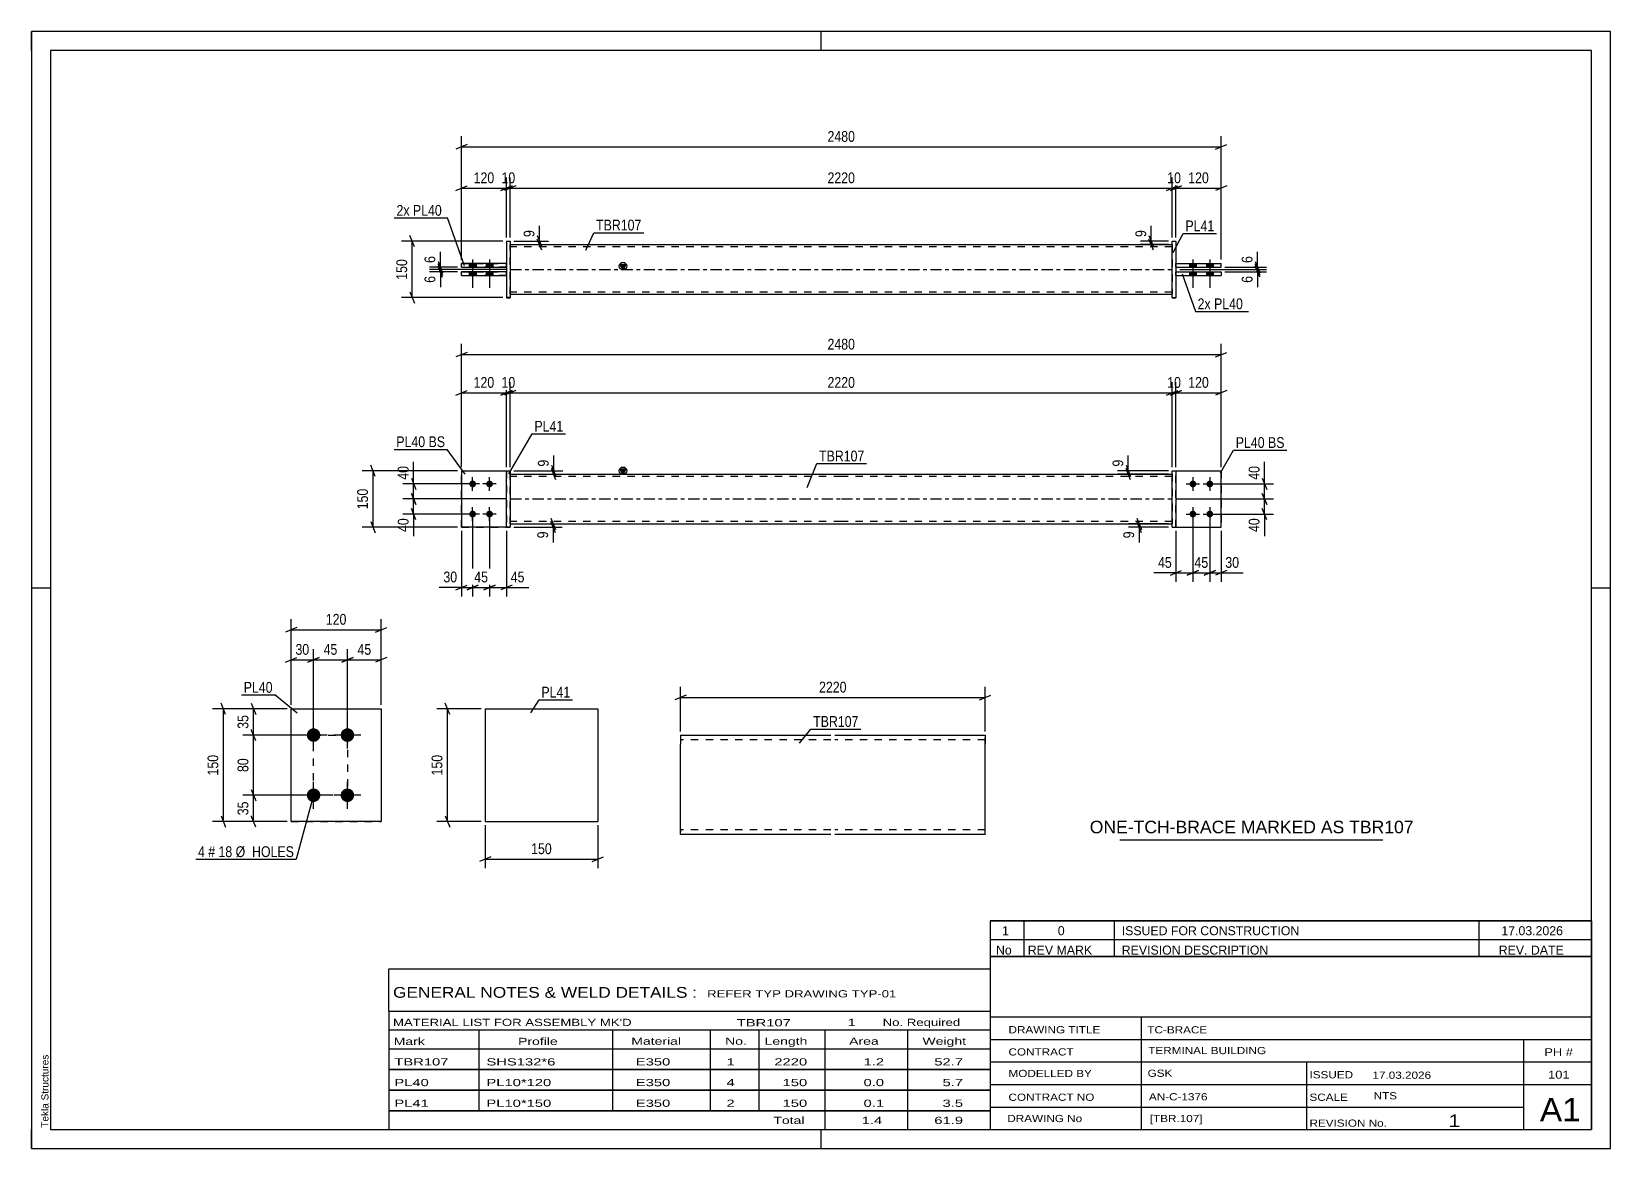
# Model space of a CAD drawing. Header units: millimetres. Extents: x 0 to 420, y 0 to 297.
import ezdxf

# ---------------------------------------------------------------- set-up
doc = ezdxf.new("R2010")
doc.units = ezdxf.units.MM
doc.linetypes.add('DXK_LINE_DOT2', pattern=[3.9198, 1.9599, -1.9599])
doc.linetypes.add('DXK_LINE_DOT3', pattern=[5.9187, 2.979, -0.9799, 0.9799, -0.9799])
doc.styles.add('Arial', font='ARIAL.TTF', dxfattribs={"height": 0.2})
doc.styles.add('Arial Narrow', font='ARIALN.TTF', dxfattribs={"height": 0.2})

# ---------------------------------------------------------------- blocks, each defined once
blk = doc.blocks.new('Unknown-581591364-1127')
at = {"color": 5, "linetype": 'Continuous'}
for p, q in [((420, 297), (0, 297)), ((0, 297), (0, 0)), ((0, 292), (0, 297)), ((210, 292), (210, 297)), ((420, 0), (420, 297)), ((415, 292), (5, 292)), ((5, 292), (5, 5)), ((415, 5), (415, 292)), ((5, 149), (0, 149)), ((420, 149), (415, 149)), ((0, 0), (0, 5)), ((5, 5), (415, 5)), ((210, 0), (210, 5)), ((0, 0), (420, 0))]:
    blk.add_line(p, q, dxfattribs=at)
at = {"color": 174, "linetype": 'Continuous', "style": 'Arial'}
blk.add_text('Tekla Structures', height=1.9102, rotation=90, dxfattribs=at).set_placement((4.5, 5.5))
blk = doc.blocks.new('Part-581591364-1367 - 1364')
at = {"color": 2, "linetype": 'Continuous'}
for p, q in [((303.43, 180.2), (304.43, 180.2)), ((303.43, 165.2), (303.43, 180.2)), ((304.43, 180.2), (304.43, 165.2)), ((303.43, 165.2), (303.43, 165.2)), ((303.43, 165.2), (304.43, 165.2))]:
    blk.add_line(p, q, dxfattribs=at)
at = {"color": 7, "linetype": 'DXK_LINE_DOT2'}
for p, q in [((303.43, 180.2), (304.43, 180.2)), ((303.43, 165.2), (304.43, 165.2))]:
    blk.add_line(p, q, dxfattribs=at)
blk = doc.blocks.new('Part-581591364-1420 - 1364')
at = {"color": 7, "linetype": 'DXK_LINE_DOT2'}
for p, q in [((114.33, 180.2), (126.33, 180.2)), ((114.33, 180.2), (126.33, 180.2)), ((114.33, 165.2), (114.33, 180.2)), ((126.33, 180.2), (126.33, 180.2)), ((126.33, 180.2), (126.33, 165.2)), ((114.33, 165.2), (126.33, 165.2)), ((126.33, 165.2), (114.33, 165.2)), ((114.33, 165.2), (114.33, 165.2))]:
    blk.add_line(p, q, dxfattribs=at)
blk = doc.blocks.new('Bolt-581591364-1378 - 1364')
at = {"linetype": 'Continuous'}
for points in [[(117.33, 175.8), (117.15, 175.82), (116.97, 175.88), (116.8, 175.97), (116.66, 176.1), (116.55, 176.25), (116.48, 176.42), (116.44, 176.6), (116.44, 176.79), (116.48, 176.98), (116.55, 177.15), (116.66, 177.3), (116.8, 177.43), (116.97, 177.52), (117.15, 177.58), (117.33, 177.6), (117.52, 177.58), (117.7, 177.52), (117.86, 177.43), (118, 177.3), (118.11, 177.15), (118.19, 176.98), (118.23, 176.79), (118.23, 176.6), (118.19, 176.42), (118.11, 176.25), (118, 176.1), (117.86, 175.97), (117.7, 175.88), (117.52, 175.82)], [(121.83, 175.8), (121.65, 175.82), (121.47, 175.88), (121.3, 175.97), (121.16, 176.1), (121.05, 176.25), (120.98, 176.42), (120.94, 176.6), (120.94, 176.79), (120.98, 176.98), (121.05, 177.15), (121.16, 177.3), (121.3, 177.43), (121.47, 177.52), (121.65, 177.58), (121.83, 177.6), (122.02, 177.58), (122.2, 177.52), (122.36, 177.43), (122.5, 177.3), (122.61, 177.15), (122.69, 176.98), (122.73, 176.79), (122.73, 176.6), (122.69, 176.42), (122.61, 176.25), (122.5, 176.1), (122.36, 175.97), (122.2, 175.88), (122.02, 175.82)], [(117.33, 167.8), (117.15, 167.82), (116.97, 167.88), (116.8, 167.97), (116.66, 168.1), (116.55, 168.25), (116.48, 168.42), (116.44, 168.6), (116.44, 168.79), (116.48, 168.98), (116.55, 169.15), (116.66, 169.3), (116.8, 169.43), (116.97, 169.52), (117.15, 169.58), (117.33, 169.6), (117.52, 169.58), (117.7, 169.52), (117.86, 169.43), (118, 169.3), (118.11, 169.15), (118.19, 168.98), (118.23, 168.79), (118.23, 168.6), (118.19, 168.42), (118.11, 168.25), (118, 168.1), (117.86, 167.97), (117.7, 167.88), (117.52, 167.82)], [(121.83, 167.8), (121.65, 167.82), (121.47, 167.88), (121.3, 167.97), (121.16, 168.1), (121.05, 168.25), (120.98, 168.42), (120.94, 168.6), (120.94, 168.79), (120.98, 168.98), (121.05, 169.15), (121.16, 169.3), (121.3, 169.43), (121.47, 169.52), (121.65, 169.58), (121.83, 169.6), (122.02, 169.58), (122.2, 169.52), (122.36, 169.43), (122.5, 169.3), (122.61, 169.15), (122.69, 168.98), (122.73, 168.79), (122.73, 168.6), (122.69, 168.42), (122.61, 168.25), (122.5, 168.1), (122.36, 167.97), (122.2, 167.88), (122.02, 167.82)]]:
    blk.add_hatch(color=1, dxfattribs=at).paths.add_polyline_path(points)
at = {"color": 1, "linetype": 'Continuous'}
for p, q in [((119.13, 176.7), (115.53, 176.7)), ((117.33, 174.9), (117.33, 178.5)), ((123.63, 176.7), (120.03, 176.7)), ((121.83, 174.9), (121.83, 178.5)), ((119.13, 168.7), (115.53, 168.7)), ((117.33, 166.9), (117.33, 170.5)), ((123.63, 168.7), (120.03, 168.7)), ((121.83, 166.9), (121.83, 170.5))]:
    blk.add_line(p, q, dxfattribs=at)
blk = doc.blocks.new('Bolt-581591364-1379 - 1364')
at = {"linetype": 'Continuous'}
for points in [[(308.93, 177.6), (309.12, 177.58), (309.3, 177.52), (309.46, 177.43), (309.6, 177.3), (309.71, 177.15), (309.79, 176.98), (309.83, 176.79), (309.83, 176.6), (309.79, 176.42), (309.71, 176.25), (309.6, 176.1), (309.46, 175.97), (309.3, 175.88), (309.12, 175.82), (308.93, 175.8), (308.75, 175.82), (308.57, 175.88), (308.4, 175.97), (308.26, 176.1), (308.15, 176.25), (308.08, 176.42), (308.04, 176.6), (308.04, 176.79), (308.08, 176.98), (308.15, 177.15), (308.26, 177.3), (308.4, 177.43), (308.57, 177.52), (308.75, 177.58)], [(313.43, 177.6), (313.62, 177.58), (313.8, 177.52), (313.96, 177.43), (314.1, 177.3), (314.21, 177.15), (314.29, 176.98), (314.33, 176.79), (314.33, 176.6), (314.29, 176.42), (314.21, 176.25), (314.1, 176.1), (313.96, 175.97), (313.8, 175.88), (313.62, 175.82), (313.43, 175.8), (313.25, 175.82), (313.07, 175.88), (312.9, 175.97), (312.76, 176.1), (312.65, 176.25), (312.58, 176.42), (312.54, 176.6), (312.54, 176.79), (312.58, 176.98), (312.65, 177.15), (312.76, 177.3), (312.9, 177.43), (313.07, 177.52), (313.25, 177.58)], [(308.93, 169.6), (309.12, 169.58), (309.3, 169.52), (309.46, 169.43), (309.6, 169.3), (309.71, 169.15), (309.79, 168.98), (309.83, 168.79), (309.83, 168.6), (309.79, 168.42), (309.71, 168.25), (309.6, 168.1), (309.46, 167.97), (309.3, 167.88), (309.12, 167.82), (308.93, 167.8), (308.75, 167.82), (308.57, 167.88), (308.4, 167.97), (308.26, 168.1), (308.15, 168.25), (308.08, 168.42), (308.04, 168.6), (308.04, 168.79), (308.08, 168.98), (308.15, 169.15), (308.26, 169.3), (308.4, 169.43), (308.57, 169.52), (308.75, 169.58)], [(313.43, 169.6), (313.62, 169.58), (313.8, 169.52), (313.96, 169.43), (314.1, 169.3), (314.21, 169.15), (314.29, 168.98), (314.33, 168.79), (314.33, 168.6), (314.29, 168.42), (314.21, 168.25), (314.1, 168.1), (313.96, 167.97), (313.8, 167.88), (313.62, 167.82), (313.43, 167.8), (313.25, 167.82), (313.07, 167.88), (312.9, 167.97), (312.76, 168.1), (312.65, 168.25), (312.58, 168.42), (312.54, 168.6), (312.54, 168.79), (312.58, 168.98), (312.65, 169.15), (312.76, 169.3), (312.9, 169.43), (313.07, 169.52), (313.25, 169.58)]]:
    blk.add_hatch(color=1, dxfattribs=at).paths.add_polyline_path(points)
at = {"color": 1, "linetype": 'Continuous'}
for p, q in [((307.13, 176.7), (310.73, 176.7)), ((308.93, 178.5), (308.93, 174.9)), ((311.63, 176.7), (315.23, 176.7)), ((313.43, 178.5), (313.43, 174.9)), ((307.13, 168.7), (310.73, 168.7)), ((308.93, 170.5), (308.93, 166.9)), ((311.63, 168.7), (315.23, 168.7)), ((313.43, 170.5), (313.43, 166.9))]:
    blk.add_line(p, q, dxfattribs=at)
blk = doc.blocks.new('Part-581591364-1405 - 1364')
at = {"color": 2, "linetype": 'Continuous'}
for p, q in [((126.33, 180.2), (127.33, 180.2)), ((126.33, 165.2), (126.33, 180.2)), ((127.33, 180.2), (127.33, 180.2)), ((127.33, 180.2), (127.33, 165.2)), ((126.33, 165.2), (127.33, 165.2))]:
    blk.add_line(p, q, dxfattribs=at)
at = {"color": 7, "linetype": 'DXK_LINE_DOT2'}
for p, q in [((126.33, 180.2), (127.33, 180.2)), ((127.33, 165.2), (126.33, 165.2)), ((126.33, 165.2), (126.33, 165.2)), ((127.33, 165.2), (127.33, 165.2))]:
    blk.add_line(p, q, dxfattribs=at)
blk = doc.blocks.new('Part-581591364-1425 - 1364')
at = {"color": 2, "linetype": 'Continuous'}
for p, q in [((114.33, 180.2), (126.33, 180.2)), ((114.33, 180.2), (114.33, 165.2)), ((126.33, 165.2), (114.33, 165.2)), ((114.33, 165.2), (114.33, 165.2))]:
    blk.add_line(p, q, dxfattribs=at)
at = {"color": 7, "linetype": 'DXK_LINE_DOT2'}
for p, q in [((114.33, 180.2), (126.33, 180.2)), ((126.33, 180.2), (126.33, 180.2)), ((126.33, 180.2), (126.33, 165.2)), ((114.33, 165.2), (126.33, 165.2)), ((114.33, 165.2), (114.33, 165.2))]:
    blk.add_line(p, q, dxfattribs=at)
blk = doc.blocks.new('Part-581591364-1440 - 1364')
at = {"linetype": 'Continuous'}
blk.add_hatch(color=2, dxfattribs=at).paths.add_polyline_path([(157.33, 179.3), (156.53, 180.7), (158.13, 180.7)])
at = {"color": 2, "linetype": 'Continuous'}
for p, q in [((157.33, 179.3), (156.53, 180.7)), ((156.53, 180.7), (158.13, 180.7)), ((158.13, 180.7), (157.33, 179.3)), ((127.33, 179.3), (215.33, 179.3)), ((215.43, 179.3), (303.43, 179.3)), ((127.33, 166.1), (215.33, 166.1)), ((215.43, 166.1), (303.43, 166.1))]:
    blk.add_line(p, q, dxfattribs=at)
at = {"color": 7, "linetype": 'DXK_LINE_DOT2'}
for p, q in [((127.33, 166.1), (127.33, 179.3)), ((215.33, 178.7), (127.33, 178.7)), ((303.43, 178.7), (215.43, 178.7)), ((303.43, 179.3), (303.43, 166.1)), ((215.33, 166.7), (127.33, 166.7)), ((303.43, 166.7), (215.43, 166.7))]:
    blk.add_line(p, q, dxfattribs=at)
at = {"color": 7, "linetype": 'DXK_LINE_DOT3'}
for p, q in [((127.33, 172.7), (215.33, 172.7)), ((215.43, 172.7), (303.43, 172.7))]:
    blk.add_line(p, q, dxfattribs=at)
at = {"color": 2, "linetype": 'Continuous'}
blk.add_circle((157.33, 180.2), 1, dxfattribs=at)
blk = doc.blocks.new('Part-581591364-1445 - 1364')
at = {"color": 2, "linetype": 'Continuous'}
for p, q in [((304.43, 180.2), (316.43, 180.2)), ((316.43, 180.2), (316.43, 180.2)), ((316.43, 165.2), (316.43, 180.2)), ((304.43, 165.2), (316.43, 165.2))]:
    blk.add_line(p, q, dxfattribs=at)
at = {"color": 7, "linetype": 'DXK_LINE_DOT2'}
for p, q in [((304.43, 180.2), (316.43, 180.2)), ((304.43, 165.2), (304.43, 180.2)), ((304.43, 165.2), (304.43, 165.2)), ((304.43, 165.2), (316.43, 165.2))]:
    blk.add_line(p, q, dxfattribs=at)
blk = doc.blocks.new('Part-581591364-1450 - 1364')
at = {"color": 7, "linetype": 'DXK_LINE_DOT2'}
for p, q in [((304.43, 180.2), (316.43, 180.2)), ((304.43, 165.2), (304.43, 180.2)), ((304.43, 180.2), (316.43, 180.2)), ((316.43, 180.2), (316.43, 180.2)), ((316.43, 180.2), (316.43, 165.2)), ((304.43, 165.2), (304.43, 165.2)), ((304.43, 165.2), (316.43, 165.2)), ((304.43, 165.2), (316.43, 165.2))]:
    blk.add_line(p, q, dxfattribs=at)
blk = doc.blocks.new('Part-581591364-1793 - 1767')
at = {"color": 2, "linetype": 'Continuous'}
for p, q in [((126.33, 233.15), (114.33, 233.15)), ((114.33, 232.15), (114.33, 233.15)), ((114.33, 232.15), (126.33, 232.15)), ((114.33, 232.14), (114.33, 232.15)), ((126.33, 232.14), (126.33, 233.15))]:
    blk.add_line(p, q, dxfattribs=at)
at = {"color": 7, "linetype": 'DXK_LINE_DOT2'}
for p, q in [((114.33, 233.14), (126.33, 233.14)), ((126.33, 232.14), (114.33, 232.14))]:
    blk.add_line(p, q, dxfattribs=at)
blk = doc.blocks.new('Part-581591364-1778 - 1767')
at = {"color": 2, "linetype": 'Continuous'}
for p, q in [((304.43, 233.15), (316.43, 233.15)), ((304.43, 232.15), (304.43, 233.15)), ((304.43, 232.14), (304.43, 232.15)), ((304.43, 232.15), (316.43, 232.15)), ((316.43, 233.15), (316.43, 232.14))]:
    blk.add_line(p, q, dxfattribs=at)
at = {"color": 7, "linetype": 'DXK_LINE_DOT2'}
for p, q in [((304.43, 233.14), (316.43, 233.14)), ((304.43, 232.14), (316.43, 232.14))]:
    blk.add_line(p, q, dxfattribs=at)
blk = doc.blocks.new('Part-581591364-1798 - 1767')
at = {"color": 2, "linetype": 'Continuous'}
for p, q in [((126.33, 235.35), (114.33, 235.35)), ((114.33, 234.35), (114.33, 235.35)), ((126.33, 234.34), (126.33, 235.35)), ((114.33, 234.35), (126.33, 234.35)), ((114.33, 234.34), (114.33, 234.35))]:
    blk.add_line(p, q, dxfattribs=at)
at = {"color": 7, "linetype": 'DXK_LINE_DOT2'}
for p, q in [((114.33, 235.34), (126.33, 235.34)), ((126.33, 234.34), (114.33, 234.34))]:
    blk.add_line(p, q, dxfattribs=at)
blk = doc.blocks.new('Part-581591364-1773 - 1767')
at = {"linetype": 'Continuous'}
blk.add_hatch(color=2, dxfattribs=at).paths.add_polyline_path([(157.33, 233.74), (156.53, 235.14), (158.13, 235.14)])
at = {"color": 2, "linetype": 'Continuous'}
for p, q in [((127.33, 240.34), (215.33, 240.34)), ((215.43, 240.34), (303.43, 240.34)), ((157.33, 233.74), (156.53, 235.14)), ((156.53, 235.14), (158.13, 235.14)), ((158.13, 235.14), (157.33, 233.74)), ((127.33, 227.14), (215.33, 227.14)), ((215.43, 227.14), (303.43, 227.14))]:
    blk.add_line(p, q, dxfattribs=at)
at = {"color": 7, "linetype": 'DXK_LINE_DOT2'}
for p, q in [((127.33, 227.14), (127.33, 240.34)), ((215.33, 239.74), (127.33, 239.74)), ((303.43, 239.74), (215.43, 239.74)), ((303.43, 240.34), (303.43, 227.14)), ((215.33, 227.74), (127.33, 227.74)), ((303.43, 227.74), (215.43, 227.74))]:
    blk.add_line(p, q, dxfattribs=at)
at = {"color": 7, "linetype": 'DXK_LINE_DOT3'}
for p, q in [((127.33, 233.74), (215.33, 233.74)), ((215.43, 233.74), (303.43, 233.74))]:
    blk.add_line(p, q, dxfattribs=at)
at = {"color": 2, "linetype": 'Continuous'}
blk.add_circle((157.33, 234.64), 1, dxfattribs=at)
blk = doc.blocks.new('Part-581591364-1783 - 1767')
at = {"color": 2, "linetype": 'Continuous'}
for p, q in [((304.43, 235.35), (316.43, 235.35)), ((304.43, 234.35), (304.43, 235.35)), ((316.43, 234.34), (316.43, 235.35)), ((304.43, 234.34), (304.43, 234.35)), ((304.43, 234.35), (316.43, 234.35))]:
    blk.add_line(p, q, dxfattribs=at)
at = {"color": 7, "linetype": 'DXK_LINE_DOT2'}
for p, q in [((304.43, 235.34), (316.43, 235.34)), ((304.43, 234.34), (316.43, 234.34))]:
    blk.add_line(p, q, dxfattribs=at)
blk = doc.blocks.new('Part-581591364-1799 - 1767')
at = {"color": 2, "linetype": 'Continuous'}
for p, q in [((126.33, 241.25), (127.33, 241.25)), ((126.33, 241.25), (126.33, 226.25)), ((127.33, 241.24), (127.33, 241.25)), ((127.33, 241.25), (127.33, 226.24)), ((127.33, 226.25), (126.33, 226.25)), ((126.33, 226.25), (126.33, 226.24))]:
    blk.add_line(p, q, dxfattribs=at)
at = {"color": 7, "linetype": 'DXK_LINE_DOT2'}
for p, q in [((126.33, 241.24), (127.33, 241.24)), ((126.33, 226.25), (126.33, 226.24)), ((126.33, 226.24), (127.33, 226.24))]:
    blk.add_line(p, q, dxfattribs=at)
blk = doc.blocks.new('Part-581591364-1788 - 1767')
at = {"color": 2, "linetype": 'Continuous'}
for p, q in [((303.43, 241.24), (303.43, 241.25)), ((303.43, 226.25), (303.43, 241.25)), ((303.43, 241.25), (304.43, 241.25)), ((304.43, 241.24), (304.43, 241.25)), ((304.43, 241.25), (304.43, 226.25)), ((303.43, 226.25), (304.43, 226.25)), ((303.43, 226.24), (303.43, 226.25)), ((304.43, 226.24), (304.43, 226.25))]:
    blk.add_line(p, q, dxfattribs=at)
at = {"color": 7, "linetype": 'DXK_LINE_DOT2'}
for p, q in [((303.43, 241.24), (304.43, 241.24)), ((303.43, 226.24), (304.43, 226.24)), ((304.43, 226.25), (304.43, 226.24))]:
    blk.add_line(p, q, dxfattribs=at)
blk = doc.blocks.new('Bolt-581591364-1800 - 1767')
at = {"linetype": 'Continuous'}
for points in [[(309.83, 235.35), (308.03, 235.35), (308.03, 234.35), (309.83, 234.35)], [(309.83, 235.34), (308.03, 235.34), (308.03, 234.34), (309.83, 234.34)], [(314.33, 235.35), (312.53, 235.35), (312.53, 234.35), (314.33, 234.35)], [(314.33, 235.34), (312.53, 235.34), (312.53, 234.34), (314.33, 234.34)], [(309.83, 233.15), (308.03, 233.15), (308.03, 232.15), (309.83, 232.15)], [(309.83, 233.14), (308.03, 233.14), (308.03, 232.14), (309.83, 232.14)], [(314.33, 233.15), (312.53, 233.15), (312.53, 232.15), (314.33, 232.15)], [(314.33, 233.14), (312.53, 233.14), (312.53, 232.14), (314.33, 232.14)]]:
    blk.add_hatch(color=1, dxfattribs=at).paths.add_polyline_path(points)
at = {"color": 1, "linetype": 'Continuous'}
for p, q in [((308.03, 235.35), (308.03, 234.35)), ((308.03, 235.34), (308.03, 234.34)), ((308.93, 236.35), (308.93, 228.85)), ((308.93, 236.34), (308.93, 228.84)), ((309.83, 235.35), (309.83, 234.35)), ((309.83, 235.34), (309.83, 234.34)), ((312.53, 235.35), (312.53, 234.35)), ((312.53, 235.34), (312.53, 234.34)), ((313.43, 236.35), (313.43, 228.85)), ((313.43, 236.34), (313.43, 228.84)), ((314.33, 235.35), (314.33, 234.35)), ((314.33, 235.34), (314.33, 234.34)), ((308.03, 233.15), (308.03, 232.15)), ((308.03, 233.14), (308.03, 232.14)), ((309.83, 233.15), (309.83, 232.15)), ((309.83, 233.14), (309.83, 232.14)), ((312.53, 233.15), (312.53, 232.15)), ((312.53, 233.14), (312.53, 232.14)), ((314.33, 233.15), (314.33, 232.15)), ((314.33, 233.14), (314.33, 232.14))]:
    blk.add_line(p, q, dxfattribs=at)
blk = doc.blocks.new('Bolt-581591364-1801 - 1767')
at = {"linetype": 'Continuous'}
for points in [[(116.43, 234.35), (118.23, 234.35), (118.23, 235.35), (116.43, 235.35)], [(116.43, 234.34), (118.23, 234.34), (118.23, 235.34), (116.43, 235.34)], [(120.93, 234.35), (122.73, 234.35), (122.73, 235.35), (120.93, 235.35)], [(120.93, 234.34), (122.73, 234.34), (122.73, 235.34), (120.93, 235.34)], [(116.43, 232.15), (118.23, 232.15), (118.23, 233.15), (116.43, 233.15)], [(116.43, 232.14), (118.23, 232.14), (118.23, 233.14), (116.43, 233.14)], [(120.93, 232.15), (122.73, 232.15), (122.73, 233.15), (120.93, 233.15)], [(120.93, 232.14), (122.73, 232.14), (122.73, 233.14), (120.93, 233.14)]]:
    blk.add_hatch(color=1, dxfattribs=at).paths.add_polyline_path(points)
at = {"color": 1, "linetype": 'Continuous'}
for p, q in [((116.43, 235.35), (116.43, 234.35)), ((116.43, 235.34), (116.43, 234.34)), ((117.33, 236.35), (117.33, 228.85)), ((117.33, 236.34), (117.33, 228.84)), ((118.23, 235.35), (118.23, 234.35)), ((118.23, 235.34), (118.23, 234.34)), ((120.93, 235.35), (120.93, 234.35)), ((120.93, 235.34), (120.93, 234.34)), ((121.83, 236.35), (121.83, 228.85)), ((121.83, 236.34), (121.83, 228.84)), ((122.73, 235.35), (122.73, 234.35)), ((122.73, 235.34), (122.73, 234.34)), ((116.43, 233.15), (116.43, 232.15)), ((116.43, 233.14), (116.43, 232.14)), ((118.23, 233.15), (118.23, 232.15)), ((118.23, 233.14), (118.23, 232.14)), ((120.93, 233.15), (120.93, 232.15)), ((120.93, 233.14), (120.93, 232.14)), ((122.73, 233.15), (122.73, 232.15)), ((122.73, 233.14), (122.73, 232.14))]:
    blk.add_line(p, q, dxfattribs=at)
blk = doc.blocks.new('Bolt-581591364-2103 - 2040')
at = {"linetype": 'Continuous'}
for points in [[(75.02, 108.12), (74.64, 108.16), (74.29, 108.27), (73.96, 108.46), (73.68, 108.71), (73.46, 109.02), (73.31, 109.36), (73.23, 109.73), (73.23, 110.11), (73.31, 110.48), (73.46, 110.82), (73.68, 111.12), (73.96, 111.38), (74.29, 111.56), (74.64, 111.68), (75.02, 111.72), (75.39, 111.68), (75.75, 111.56), (76.08, 111.38), (76.36, 111.12), (76.58, 110.82), (76.73, 110.48), (76.81, 110.11), (76.81, 109.73), (76.73, 109.36), (76.58, 109.02), (76.36, 108.71), (76.08, 108.46), (75.75, 108.27), (75.39, 108.16)], [(84.02, 108.12), (83.64, 108.16), (83.29, 108.27), (82.96, 108.46), (82.68, 108.71), (82.46, 109.02), (82.31, 109.36), (82.23, 109.73), (82.23, 110.11), (82.31, 110.48), (82.46, 110.82), (82.68, 111.12), (82.96, 111.38), (83.29, 111.56), (83.64, 111.68), (84.02, 111.72), (84.39, 111.68), (84.75, 111.56), (85.08, 111.38), (85.36, 111.12), (85.58, 110.82), (85.73, 110.48), (85.81, 110.11), (85.81, 109.73), (85.73, 109.36), (85.58, 109.02), (85.36, 108.71), (85.08, 108.46), (84.75, 108.27), (84.39, 108.16)], [(75.02, 92.12), (74.64, 92.16), (74.29, 92.27), (73.96, 92.46), (73.68, 92.71), (73.46, 93.02), (73.31, 93.36), (73.23, 93.73), (73.23, 94.11), (73.31, 94.48), (73.46, 94.82), (73.68, 95.12), (73.96, 95.38), (74.29, 95.56), (74.64, 95.68), (75.02, 95.72), (75.39, 95.68), (75.75, 95.56), (76.08, 95.38), (76.36, 95.12), (76.58, 94.82), (76.73, 94.48), (76.81, 94.11), (76.81, 93.73), (76.73, 93.36), (76.58, 93.02), (76.36, 92.71), (76.08, 92.46), (75.75, 92.27), (75.39, 92.16)], [(84.02, 92.12), (83.64, 92.16), (83.29, 92.27), (82.96, 92.46), (82.68, 92.71), (82.46, 93.02), (82.31, 93.36), (82.23, 93.73), (82.23, 94.11), (82.31, 94.48), (82.46, 94.82), (82.68, 95.12), (82.96, 95.38), (83.29, 95.56), (83.64, 95.68), (84.02, 95.72), (84.39, 95.68), (84.75, 95.56), (85.08, 95.38), (85.36, 95.12), (85.58, 94.82), (85.73, 94.48), (85.81, 94.11), (85.81, 93.73), (85.73, 93.36), (85.58, 93.02), (85.36, 92.71), (85.08, 92.46), (84.75, 92.27), (84.39, 92.16)]]:
    blk.add_hatch(color=1, dxfattribs=at).paths.add_polyline_path(points)
at = {"color": 1, "linetype": 'Continuous'}
for p, q in [((75.02, 106.32), (75.02, 113.52)), ((84.02, 106.32), (84.02, 113.52)), ((78.62, 109.92), (71.42, 109.92)), ((87.62, 109.92), (80.42, 109.92)), ((75.02, 90.32), (75.02, 97.52)), ((84.02, 90.32), (84.02, 97.52)), ((78.62, 93.92), (71.42, 93.92)), ((87.62, 93.92), (80.42, 93.92))]:
    blk.add_line(p, q, dxfattribs=at)
blk = doc.blocks.new('Part-581591364-2108 - 2040')
at = {"color": 2, "linetype": 'Continuous'}
for p, q in [((69.02, 116.92), (93.02, 116.92)), ((69.02, 86.92), (69.02, 116.92)), ((93.02, 116.92), (93.02, 116.92)), ((93.02, 116.92), (93.02, 86.92)), ((93.02, 86.92), (69.02, 86.92)), ((69.02, 86.92), (69.02, 86.92))]:
    blk.add_line(p, q, dxfattribs=at)
at = {"color": 7, "linetype": 'DXK_LINE_DOT2'}
for p, q in [((69.02, 116.92), (93.02, 116.92)), ((69.02, 86.92), (93.02, 86.92)), ((69.02, 86.92), (69.02, 86.92))]:
    blk.add_line(p, q, dxfattribs=at)
blk = doc.blocks.new('Part-581591364-2231 - 2225')
at = {"color": 2, "linetype": 'Continuous'}
for p, q in [((120.63, 116.92), (120.63, 86.92)), ((120.63, 116.92), (150.63, 116.92)), ((150.63, 116.92), (150.63, 86.92)), ((120.63, 86.92), (150.63, 86.92))]:
    blk.add_line(p, q, dxfattribs=at)
blk = doc.blocks.new('Part-581591364-2256 - 2248')
at = {"color": 2, "linetype": 'Continuous'}
for p, q in [((172.64, 109.89), (172.64, 107.49)), ((172.64, 109.89), (212.64, 109.89)), ((213.64, 109.89), (253.64, 109.89)), ((253.64, 109.89), (253.64, 109.7)), ((253.64, 109.7), (253.64, 107.49)), ((172.64, 84.97), (172.64, 107.49)), ((253.64, 83.49), (253.64, 107.49)), ((172.64, 83.67), (172.64, 84.97)), ((172.64, 83.49), (172.64, 83.67)), ((212.64, 83.49), (172.64, 83.49)), ((253.64, 83.49), (213.64, 83.49))]:
    blk.add_line(p, q, dxfattribs=at)
at = {"color": 7, "linetype": 'DXK_LINE_DOT2'}
for p, q in [((212.64, 108.69), (172.64, 108.69)), ((253.64, 108.69), (213.64, 108.69)), ((253.64, 107.49), (253.64, 109.18)), ((172.64, 84.97), (172.64, 84.19)), ((172.64, 84.69), (172.64, 84.78)), ((212.64, 84.69), (172.64, 84.69)), ((253.64, 84.69), (213.64, 84.69)), ((253.64, 84.69), (253.64, 84.78))]:
    blk.add_line(p, q, dxfattribs=at)
blk = doc.blocks.new('Rectangle-581591364-2210 - 2040')
at = {"color": 1, "linetype": 'DXK_LINE_DOT2'}
blk.add_lwpolyline([(75.02, 109.92), (84.02, 109.92), (84.02, 93.92), (75.02, 93.92), (75.02, 109.92)], close=True, dxfattribs=at)
blk = doc.blocks.new('StraightDimension-581591364-1609 - 1364')
at = {"color": 7, "linetype": 'Continuous'}
for p, q in [((126.33, 172.7), (98.78, 172.7)), ((101.03, 174.2), (102.23, 171.2)), ((101.63, 168.7), (101.63, 172.7)), ((116.33, 168.7), (98.78, 168.7)), ((102.23, 167.2), (101.03, 170.2))]:
    blk.add_line(p, q, dxfattribs=at)
at = {"color": 0}
blk.add_wipeout([(100.88, 168.17), (96.68, 168.17), (96.68, 163.32), (100.88, 163.32)], dxfattribs=at)
at = {"color": 7, "linetype": 'Continuous'}
blk.add_line((101.63, 168.7), (101.63, 162.79), dxfattribs=at)
blk.add_line((101.63, 168.7), (101.63, 162.79), dxfattribs=at)
at = {"color": 3, "style": 'Arial Narrow'}
blk.add_text('40', height=2.863, rotation=90.0002, dxfattribs=at).set_placement((100.28, 163.92))
blk = doc.blocks.new('StraightDimension-581591364-1665 - 1364')
at = {"color": 7, "linetype": 'Continuous'}
for p, q in [((308.93, 167.7), (308.93, 150.65)), ((313.43, 167.7), (313.43, 150.65)), ((307.43, 152.45), (310.43, 153.65)), ((308.93, 153.05), (313.43, 153.05)), ((314.93, 153.65), (311.93, 152.45))]:
    blk.add_line(p, q, dxfattribs=at)
at = {"color": 0}
blk.add_wipeout([(313.61, 153.8), (313.61, 158), (308.75, 158), (308.75, 153.8)], dxfattribs=at)
at = {"color": 3, "style": 'Arial Narrow'}
blk.add_text('45', height=2.863, dxfattribs=at).set_placement((309.35, 154.4))
blk = doc.blocks.new('StraightDimension-581591364-1505 - 1364')
at = {"color": 7, "linetype": 'Continuous'}
for p, q in [((303.43, 181.2), (303.43, 203.77)), ((304.43, 181.2), (304.43, 203.77)), ((301.93, 200.32), (304.93, 201.52)), ((305.93, 201.52), (302.93, 200.32)), ((303.43, 200.92), (304.43, 200.92))]:
    blk.add_line(p, q, dxfattribs=at)
at = {"color": 0}
blk.add_wipeout([(306.36, 201.67), (306.36, 205.87), (301.5, 205.87), (301.5, 201.67)], dxfattribs=at)
at = {"color": 3, "style": 'Arial Narrow'}
blk.add_text('10', height=2.863, dxfattribs=at).set_placement((302.1, 202.27))
blk = doc.blocks.new('StraightDimension-581591364-1703 - 1364')
at = {"color": 7, "linetype": 'Continuous'}
for p, q in [((314.43, 176.7), (330.39, 176.7)), ((327.39, 178.2), (328.59, 175.2)), ((327.99, 172.7), (327.99, 176.7)), ((304.43, 172.7), (330.39, 172.7)), ((328.59, 171.2), (327.39, 174.2))]:
    blk.add_line(p, q, dxfattribs=at)
at = {"color": 0}
blk.add_wipeout([(327.24, 182.08), (323.04, 182.08), (323.04, 177.22), (327.24, 177.22)], dxfattribs=at)
at = {"color": 7, "linetype": 'Continuous'}
blk.add_line((327.99, 176.7), (327.99, 182.6), dxfattribs=at)
blk.add_line((327.99, 176.7), (327.99, 182.6), dxfattribs=at)
at = {"color": 3, "style": 'Arial Narrow'}
blk.add_text('40', height=2.863, rotation=90.0002, dxfattribs=at).set_placement((326.64, 177.82))
blk = doc.blocks.new('StraightDimension-581591364-1600 - 1364')
at = {"color": 7, "linetype": 'Continuous'}
for p, q in [((138.29, 181.7), (139.49, 178.7)), ((139.49, 177.8), (138.29, 180.8)), ((128.33, 180.2), (141.29, 180.2)), ((128.33, 179.3), (141.29, 179.3)), ((138.89, 179.3), (138.89, 180.2))]:
    blk.add_line(p, q, dxfattribs=at)
at = {"color": 0}
blk.add_wipeout([(138.14, 183.75), (133.94, 183.75), (133.94, 180.72), (138.14, 180.72)], dxfattribs=at)
at = {"color": 7, "linetype": 'Continuous'}
blk.add_line((138.89, 180.2), (138.89, 184.28), dxfattribs=at)
blk.add_line((138.89, 180.2), (138.89, 184.28), dxfattribs=at)
at = {"color": 3, "style": 'Arial Narrow'}
blk.add_text('9', height=2.86, rotation=90.0002, dxfattribs=at).set_placement((137.54, 181.32))
blk = doc.blocks.new('StraightDimension-581591364-1649 - 1364')
at = {"color": 7, "linetype": 'Continuous'}
for p, q in [((304.43, 164.2), (304.43, 150.65)), ((308.93, 167.7), (308.93, 150.65)), ((302.93, 152.45), (305.93, 153.65)), ((304.43, 153.05), (308.93, 153.05)), ((310.43, 153.65), (307.43, 152.45))]:
    blk.add_line(p, q, dxfattribs=at)
at = {"color": 0}
blk.add_wipeout([(303.91, 153.8), (303.91, 158), (299.05, 158), (299.05, 153.8)], dxfattribs=at)
at = {"color": 7, "linetype": 'Continuous'}
blk.add_line((304.43, 153.05), (298.53, 153.05), dxfattribs=at)
blk.add_line((304.43, 153.05), (298.53, 153.05), dxfattribs=at)
at = {"color": 3, "style": 'Arial Narrow'}
blk.add_text('45', height=2.863, dxfattribs=at).set_placement((299.65, 154.4))
blk = doc.blocks.new('StraightDimension-581591364-1560 - 1364')
at = {"color": 7, "linetype": 'Continuous'}
for p, q in [((114.33, 164.2), (114.33, 146.78)), ((117.33, 167.7), (117.33, 146.78)), ((112.83, 148.58), (115.83, 149.78)), ((114.33, 149.18), (117.33, 149.18)), ((118.83, 149.78), (115.83, 148.58))]:
    blk.add_line(p, q, dxfattribs=at)
at = {"color": 0}
blk.add_wipeout([(113.81, 149.93), (113.81, 154.13), (108.95, 154.13), (108.95, 149.93)], dxfattribs=at)
at = {"color": 7, "linetype": 'Continuous'}
blk.add_line((114.33, 149.18), (108.43, 149.18), dxfattribs=at)
blk.add_line((114.33, 149.18), (108.43, 149.18), dxfattribs=at)
at = {"color": 3, "style": 'Arial Narrow'}
blk.add_text('30', height=2.863, dxfattribs=at).set_placement((109.55, 150.53))
blk = doc.blocks.new('StraightDimension-581591364-1716 - 1364')
at = {"color": 7, "linetype": 'Continuous'}
for p, q in [((304.43, 172.7), (330.39, 172.7)), ((327.39, 174.2), (328.59, 171.2)), ((327.99, 168.7), (327.99, 172.7)), ((314.43, 168.7), (330.39, 168.7)), ((328.59, 167.2), (327.39, 170.2))]:
    blk.add_line(p, q, dxfattribs=at)
at = {"color": 0}
blk.add_wipeout([(327.24, 168.17), (323.04, 168.17), (323.04, 163.32), (327.24, 163.32)], dxfattribs=at)
at = {"color": 7, "linetype": 'Continuous'}
blk.add_line((327.99, 168.7), (327.99, 162.79), dxfattribs=at)
blk.add_line((327.99, 168.7), (327.99, 162.79), dxfattribs=at)
at = {"color": 3, "style": 'Arial Narrow'}
blk.add_text('40', height=2.863, rotation=90.0002, dxfattribs=at).set_placement((326.64, 163.92))
blk = doc.blocks.new('StraightDimension-581591364-1452 - 1364')
at = {"color": 7, "linetype": 'Continuous'}
for p, q in [((114.33, 181.2), (114.33, 203.77)), ((126.33, 181.2), (126.33, 203.77)), ((112.83, 200.32), (115.83, 201.52)), ((114.33, 200.92), (126.33, 200.92)), ((127.83, 201.52), (124.83, 200.32))]:
    blk.add_line(p, q, dxfattribs=at)
at = {"color": 0}
blk.add_wipeout([(123.68, 201.67), (123.68, 205.87), (116.99, 205.87), (116.99, 201.67)], dxfattribs=at)
at = {"color": 3, "style": 'Arial Narrow'}
blk.add_text('120', height=2.863, dxfattribs=at).set_placement((117.59, 202.27))
blk = doc.blocks.new('StraightDimension-581591364-1730 - 1364')
at = {"color": 7, "linetype": 'Continuous'}
for p, q in [((291.15, 181.7), (292.35, 178.7)), ((292.35, 177.8), (291.15, 180.8)), ((302.43, 180.2), (288.9, 180.2)), ((302.43, 179.3), (288.9, 179.3)), ((291.75, 179.3), (291.75, 180.2))]:
    blk.add_line(p, q, dxfattribs=at)
at = {"color": 0}
blk.add_wipeout([(291, 183.75), (286.8, 183.75), (286.8, 180.72), (291, 180.72)], dxfattribs=at)
at = {"color": 7, "linetype": 'Continuous'}
blk.add_line((291.75, 180.2), (291.75, 184.28), dxfattribs=at)
blk.add_line((291.75, 180.2), (291.75, 184.28), dxfattribs=at)
at = {"color": 3, "style": 'Arial Narrow'}
blk.add_text('9', height=2.86, rotation=90.0002, dxfattribs=at).set_placement((290.4, 181.32))
blk = doc.blocks.new('StraightDimension-581591364-1479 - 1364')
at = {"color": 7, "linetype": 'Continuous'}
for p, q in [((126.33, 181.2), (126.33, 203.77)), ((127.33, 181.2), (127.33, 203.77)), ((124.83, 200.32), (127.83, 201.52)), ((128.83, 201.52), (125.83, 200.32)), ((126.33, 200.92), (127.33, 200.92))]:
    blk.add_line(p, q, dxfattribs=at)
at = {"color": 0}
blk.add_wipeout([(129.26, 201.67), (129.26, 205.87), (124.4, 205.87), (124.4, 201.67)], dxfattribs=at)
at = {"color": 3, "style": 'Arial Narrow'}
blk.add_text('10', height=2.863, dxfattribs=at).set_placement((125, 202.27))
blk = doc.blocks.new('StraightDimension-581591364-1577 - 1364')
at = {"color": 7, "linetype": 'Continuous'}
for p, q in [((121.83, 167.7), (121.83, 146.78)), ((126.33, 164.2), (126.33, 146.78)), ((120.33, 148.58), (123.33, 149.78)), ((121.83, 149.18), (126.33, 149.18)), ((127.83, 149.78), (124.83, 148.58))]:
    blk.add_line(p, q, dxfattribs=at)
at = {"color": 0}
blk.add_wipeout([(131.71, 149.93), (131.71, 154.13), (126.86, 154.13), (126.86, 149.93)], dxfattribs=at)
at = {"color": 7, "linetype": 'Continuous'}
blk.add_line((126.33, 149.18), (132.24, 149.18), dxfattribs=at)
blk.add_line((126.33, 149.18), (132.24, 149.18), dxfattribs=at)
at = {"color": 3, "style": 'Arial Narrow'}
blk.add_text('45', height=2.863, dxfattribs=at).set_placement((127.46, 150.53))
blk = doc.blocks.new('StraightDimension-581591364-1496 - 1364')
at = {"color": 7, "linetype": 'Continuous'}
for p, q in [((127.33, 181.2), (127.33, 203.77)), ((303.43, 181.2), (303.43, 203.77)), ((128.83, 201.52), (125.83, 200.32)), ((127.33, 200.92), (303.43, 200.92)), ((301.93, 200.32), (304.93, 201.52))]:
    blk.add_line(p, q, dxfattribs=at)
at = {"color": 0}
blk.add_wipeout([(219.64, 201.67), (219.64, 205.87), (211.13, 205.87), (211.13, 201.67)], dxfattribs=at)
at = {"color": 3, "style": 'Arial Narrow'}
blk.add_text('2220', height=2.863, dxfattribs=at).set_placement((211.73, 202.27))
blk = doc.blocks.new('StraightDimension-581591364-1523 - 1364')
at = {"color": 7, "linetype": 'Continuous'}
for p, q in [((304.43, 181.2), (304.43, 203.77)), ((316.43, 181.2), (316.43, 203.77)), ((302.93, 200.32), (305.93, 201.52)), ((304.43, 200.92), (316.43, 200.92)), ((317.93, 201.52), (314.93, 200.32))]:
    blk.add_line(p, q, dxfattribs=at)
at = {"color": 0}
blk.add_wipeout([(313.78, 201.67), (313.78, 205.87), (307.09, 205.87), (307.09, 201.67)], dxfattribs=at)
at = {"color": 3, "style": 'Arial Narrow'}
blk.add_text('120', height=2.863, dxfattribs=at).set_placement((307.69, 202.27))
blk = doc.blocks.new('StraightDimension-581591364-1546 - 1364')
at = {"color": 7, "linetype": 'Continuous'}
for p, q in [((115.83, 211.69), (112.83, 210.49)), ((114.33, 181.2), (114.33, 213.94)), ((114.33, 211.09), (316.43, 211.09)), ((314.93, 210.49), (317.93, 211.69)), ((316.43, 181.2), (316.43, 213.94))]:
    blk.add_line(p, q, dxfattribs=at)
at = {"color": 0}
blk.add_wipeout([(219.64, 211.84), (219.64, 216.04), (211.13, 216.04), (211.13, 211.84)], dxfattribs=at)
at = {"color": 3, "style": 'Arial Narrow'}
blk.add_text('2480', height=2.863, dxfattribs=at).set_placement((211.73, 212.44))
blk = doc.blocks.new('StraightDimension-581591364-1570 - 1364')
at = {"color": 7, "linetype": 'Continuous'}
for p, q in [((117.33, 167.7), (117.33, 146.78)), ((121.83, 167.7), (121.83, 146.78)), ((115.83, 148.58), (118.83, 149.78)), ((117.33, 149.18), (121.83, 149.18)), ((123.33, 149.78), (120.33, 148.58))]:
    blk.add_line(p, q, dxfattribs=at)
at = {"color": 0}
blk.add_wipeout([(122.01, 149.93), (122.01, 154.13), (117.15, 154.13), (117.15, 149.93)], dxfattribs=at)
at = {"color": 3, "style": 'Arial Narrow'}
blk.add_text('45', height=2.863, dxfattribs=at).set_placement((117.75, 150.53))
blk = doc.blocks.new('StraightDimension-581591364-1591 - 1364')
at = {"color": 7, "linetype": 'Continuous'}
for p, q in [((128.33, 166.1), (141.14, 166.1)), ((128.33, 165.2), (141.14, 165.2)), ((138.14, 167.6), (139.34, 164.6)), ((139.34, 163.7), (138.14, 166.7)), ((138.74, 165.2), (138.74, 166.1))]:
    blk.add_line(p, q, dxfattribs=at)
at = {"color": 0}
blk.add_wipeout([(137.99, 164.67), (133.79, 164.67), (133.79, 161.65), (137.99, 161.65)], dxfattribs=at)
at = {"color": 7, "linetype": 'Continuous'}
blk.add_line((138.74, 165.2), (138.74, 161.12), dxfattribs=at)
blk.add_line((138.74, 165.2), (138.74, 161.12), dxfattribs=at)
at = {"color": 3, "style": 'Arial Narrow'}
blk.add_text('9', height=2.86, rotation=90.0002, dxfattribs=at).set_placement((137.39, 162.25))
blk = doc.blocks.new('StraightDimension-581591364-1626 - 1364')
at = {"color": 7, "linetype": 'Continuous'}
for p, q in [((116.33, 176.7), (98.78, 176.7)), ((101.03, 178.2), (102.23, 175.2)), ((101.63, 172.7), (101.63, 176.7)), ((126.33, 172.7), (98.78, 172.7)), ((102.23, 171.2), (101.03, 174.2))]:
    blk.add_line(p, q, dxfattribs=at)
at = {"color": 0}
blk.add_wipeout([(100.88, 182.08), (96.68, 182.08), (96.68, 177.22), (100.88, 177.22)], dxfattribs=at)
at = {"color": 7, "linetype": 'Continuous'}
blk.add_line((101.63, 176.7), (101.63, 182.6), dxfattribs=at)
blk.add_line((101.63, 176.7), (101.63, 182.6), dxfattribs=at)
at = {"color": 3, "style": 'Arial Narrow'}
blk.add_text('40', height=2.863, rotation=90.0002, dxfattribs=at).set_placement((100.28, 177.82))
blk = doc.blocks.new('StraightDimension-581591364-1640 - 1364')
at = {"color": 7, "linetype": 'Continuous'}
for p, q in [((302.43, 166.1), (291.78, 166.1)), ((302.43, 165.2), (291.78, 165.2)), ((294.03, 167.6), (295.23, 164.6)), ((295.23, 163.7), (294.03, 166.7)), ((294.63, 165.2), (294.63, 166.1))]:
    blk.add_line(p, q, dxfattribs=at)
at = {"color": 0}
blk.add_wipeout([(293.88, 164.67), (289.68, 164.67), (289.68, 161.65), (293.88, 161.65)], dxfattribs=at)
at = {"color": 7, "linetype": 'Continuous'}
blk.add_line((294.63, 165.2), (294.63, 161.12), dxfattribs=at)
blk.add_line((294.63, 165.2), (294.63, 161.12), dxfattribs=at)
at = {"color": 3, "style": 'Arial Narrow'}
blk.add_text('9', height=2.86, rotation=90.0002, dxfattribs=at).set_placement((293.28, 162.25))
blk = doc.blocks.new('StraightDimension-581591364-1675 - 1364')
at = {"color": 7, "linetype": 'Continuous'}
for p, q in [((313.43, 167.7), (313.43, 150.65)), ((316.43, 164.2), (316.43, 150.65)), ((311.93, 152.45), (314.93, 153.65)), ((313.43, 153.05), (316.43, 153.05)), ((317.93, 153.65), (314.93, 152.45))]:
    blk.add_line(p, q, dxfattribs=at)
at = {"color": 0}
blk.add_wipeout([(321.81, 153.8), (321.81, 158), (316.96, 158), (316.96, 153.8)], dxfattribs=at)
at = {"color": 7, "linetype": 'Continuous'}
blk.add_line((316.43, 153.05), (322.34, 153.05), dxfattribs=at)
blk.add_line((316.43, 153.05), (322.34, 153.05), dxfattribs=at)
at = {"color": 3, "style": 'Arial Narrow'}
blk.add_text('30', height=2.863, dxfattribs=at).set_placement((317.56, 154.4))
blk = doc.blocks.new('StraightDimension-581591364-1689 - 1364')
at = {"color": 7, "linetype": 'Continuous'}
for p, q in [((91.43, 178.7), (90.23, 181.7)), ((113.33, 180.2), (87.98, 180.2)), ((90.83, 165.2), (90.83, 180.2)), ((113.33, 165.2), (87.98, 165.2)), ((90.23, 166.7), (91.43, 163.7))]:
    blk.add_line(p, q, dxfattribs=at)
at = {"color": 0}
blk.add_wipeout([(90.08, 176.04), (85.88, 176.04), (85.88, 169.36), (90.08, 169.36)], dxfattribs=at)
at = {"color": 3, "style": 'Arial Narrow'}
blk.add_text('150', height=2.863, rotation=90.0002, dxfattribs=at).set_placement((89.48, 169.96))
blk = doc.blocks.new('StraightDimension-581591364-1890 - 1767')
at = {"color": 7, "linetype": 'Continuous'}
for p, q in [((304.43, 242.24), (304.43, 258.19)), ((316.43, 236.35), (316.43, 258.19)), ((302.93, 254.74), (305.93, 255.94)), ((304.43, 255.34), (316.43, 255.34)), ((317.93, 255.94), (314.93, 254.74))]:
    blk.add_line(p, q, dxfattribs=at)
at = {"color": 0}
blk.add_wipeout([(313.78, 256.09), (313.78, 260.29), (307.09, 260.29), (307.09, 256.09)], dxfattribs=at)
at = {"color": 3, "style": 'Arial Narrow'}
blk.add_text('120', height=2.863, dxfattribs=at).set_placement((307.69, 256.69))
blk = doc.blocks.new('StraightDimension-581591364-1851 - 1767')
at = {"color": 7, "linetype": 'Continuous'}
for p, q in [((108.14, 235.84), (109.34, 232.84)), ((109.34, 232.24), (108.14, 235.24)), ((113.33, 234.34), (105.89, 234.34)), ((126.33, 233.74), (105.89, 233.74)), ((108.74, 233.74), (108.74, 234.34))]:
    blk.add_line(p, q, dxfattribs=at)
at = {"color": 0}
blk.add_wipeout([(107.99, 237.9), (103.79, 237.9), (103.79, 234.87), (107.99, 234.87)], dxfattribs=at)
at = {"color": 7, "linetype": 'Continuous'}
blk.add_line((108.74, 234.34), (108.74, 238.42), dxfattribs=at)
blk.add_line((108.74, 234.34), (108.74, 238.42), dxfattribs=at)
at = {"color": 3, "style": 'Arial Narrow'}
blk.add_text('6', height=2.86, rotation=90.0002, dxfattribs=at).set_placement((107.39, 235.47))
blk = doc.blocks.new('StraightDimension-581591364-1930 - 1767')
at = {"color": 7, "linetype": 'Continuous'}
for p, q in [((126.33, 242.25), (126.33, 258.19)), ((127.33, 242.25), (127.33, 258.19)), ((124.83, 254.74), (127.83, 255.94)), ((128.83, 255.94), (125.83, 254.74)), ((126.33, 255.34), (127.33, 255.34))]:
    blk.add_line(p, q, dxfattribs=at)
at = {"color": 0}
blk.add_wipeout([(129.26, 256.09), (129.26, 260.29), (124.4, 260.29), (124.4, 256.09)], dxfattribs=at)
at = {"color": 3, "style": 'Arial Narrow'}
blk.add_text('10', height=2.863, dxfattribs=at).set_placement((125, 256.69))
blk = doc.blocks.new('StraightDimension-581591364-1805 - 1767')
at = {"color": 7, "linetype": 'Continuous'}
for p, q in [((302.43, 241.24), (295, 241.24)), ((302.43, 240.34), (295, 240.34)), ((297.25, 242.74), (298.45, 239.74)), ((298.45, 238.84), (297.25, 241.84)), ((297.85, 240.34), (297.85, 241.24))]:
    blk.add_line(p, q, dxfattribs=at)
at = {"color": 0}
blk.add_wipeout([(297.1, 244.8), (292.9, 244.8), (292.9, 241.77), (297.1, 241.77)], dxfattribs=at)
at = {"color": 7, "linetype": 'Continuous'}
blk.add_line((297.85, 241.24), (297.85, 245.32), dxfattribs=at)
blk.add_line((297.85, 241.24), (297.85, 245.32), dxfattribs=at)
at = {"color": 3, "style": 'Arial Narrow'}
blk.add_text('9', height=2.86, rotation=90.0002, dxfattribs=at).set_placement((296.5, 242.37))
blk = doc.blocks.new('StraightDimension-581591364-1816 - 1767')
at = {"color": 7, "linetype": 'Continuous'}
for p, q in [((325.53, 235.85), (326.73, 232.85)), ((326.73, 232.24), (325.53, 235.24)), ((305.43, 233.74), (328.53, 233.74)), ((317.43, 234.35), (328.53, 234.35)), ((326.13, 233.74), (326.13, 234.35))]:
    blk.add_line(p, q, dxfattribs=at)
at = {"color": 0}
blk.add_wipeout([(325.38, 237.9), (321.18, 237.9), (321.18, 234.87), (325.38, 234.87)], dxfattribs=at)
at = {"color": 7, "linetype": 'Continuous'}
blk.add_line((326.13, 234.35), (326.13, 238.42), dxfattribs=at)
blk.add_line((326.13, 234.35), (326.13, 238.42), dxfattribs=at)
at = {"color": 3, "style": 'Arial Narrow'}
blk.add_text('6', height=2.86, rotation=90.0002, dxfattribs=at).set_placement((324.78, 235.47))
blk = doc.blocks.new('StraightDimension-581591364-1825 - 1767')
at = {"color": 7, "linetype": 'Continuous'}
for p, q in [((325.53, 235.24), (326.73, 232.24)), ((305.43, 233.74), (328.53, 233.74)), ((317.43, 233.15), (328.53, 233.15)), ((326.73, 231.65), (325.53, 234.65)), ((326.13, 233.15), (326.13, 233.74))]:
    blk.add_line(p, q, dxfattribs=at)
at = {"color": 0}
blk.add_wipeout([(325.38, 232.62), (321.18, 232.62), (321.18, 229.59), (325.38, 229.59)], dxfattribs=at)
at = {"color": 7, "linetype": 'Continuous'}
blk.add_line((326.13, 233.15), (326.13, 229.07), dxfattribs=at)
blk.add_line((326.13, 233.15), (326.13, 229.07), dxfattribs=at)
at = {"color": 3, "style": 'Arial Narrow'}
blk.add_text('6', height=2.86, rotation=90.0002, dxfattribs=at).set_placement((324.78, 230.19))
blk = doc.blocks.new('StraightDimension-581591364-1835 - 1767')
at = {"color": 7, "linetype": 'Continuous'}
for p, q in [((108.14, 235.24), (109.34, 232.24)), ((126.33, 233.74), (105.89, 233.74)), ((113.33, 233.14), (105.89, 233.14)), ((109.34, 231.64), (108.14, 234.64)), ((108.74, 233.14), (108.74, 233.74))]:
    blk.add_line(p, q, dxfattribs=at)
at = {"color": 0}
blk.add_wipeout([(107.99, 232.62), (103.79, 232.62), (103.79, 229.59), (107.99, 229.59)], dxfattribs=at)
at = {"color": 7, "linetype": 'Continuous'}
blk.add_line((108.74, 233.14), (108.74, 229.07), dxfattribs=at)
blk.add_line((108.74, 233.14), (108.74, 229.07), dxfattribs=at)
at = {"color": 3, "style": 'Arial Narrow'}
blk.add_text('6', height=2.86, rotation=90.0002, dxfattribs=at).set_placement((107.39, 230.19))
blk = doc.blocks.new('StraightDimension-581591364-1868 - 1767')
at = {"color": 7, "linetype": 'Continuous'}
for p, q in [((128.33, 241.25), (137.51, 241.25)), ((128.33, 240.34), (137.51, 240.34)), ((134.51, 242.75), (135.71, 239.75)), ((135.71, 238.84), (134.51, 241.84)), ((135.11, 240.34), (135.11, 241.25))]:
    blk.add_line(p, q, dxfattribs=at)
at = {"color": 0}
blk.add_wipeout([(134.36, 244.8), (130.16, 244.8), (130.16, 241.77), (134.36, 241.77)], dxfattribs=at)
at = {"color": 7, "linetype": 'Continuous'}
blk.add_line((135.11, 241.25), (135.11, 245.32), dxfattribs=at)
blk.add_line((135.11, 241.25), (135.11, 245.32), dxfattribs=at)
at = {"color": 3, "style": 'Arial Narrow'}
blk.add_text('9', height=2.86, rotation=90.0002, dxfattribs=at).set_placement((133.76, 242.37))
blk = doc.blocks.new('StraightDimension-581591364-1879 - 1767')
at = {"color": 7, "linetype": 'Continuous'}
for p, q in [((125.33, 241.25), (98.39, 241.25)), ((101.84, 239.75), (100.64, 242.75)), ((101.24, 226.25), (101.24, 241.25)), ((100.64, 227.75), (101.84, 224.75)), ((125.33, 226.25), (98.39, 226.25))]:
    blk.add_line(p, q, dxfattribs=at)
at = {"color": 0}
blk.add_wipeout([(100.49, 237.09), (96.29, 237.09), (96.29, 230.4), (100.49, 230.4)], dxfattribs=at)
at = {"color": 3, "style": 'Arial Narrow'}
blk.add_text('150', height=2.863, rotation=90.0002, dxfattribs=at).set_placement((99.89, 231))
blk = doc.blocks.new('StraightDimension-581591364-1900 - 1767')
at = {"color": 7, "linetype": 'Continuous'}
for p, q in [((303.43, 242.24), (303.43, 258.19)), ((304.43, 242.24), (304.43, 258.19)), ((301.93, 254.74), (304.93, 255.94)), ((305.93, 255.94), (302.93, 254.74)), ((303.43, 255.34), (304.43, 255.34))]:
    blk.add_line(p, q, dxfattribs=at)
at = {"color": 0}
blk.add_wipeout([(306.36, 256.09), (306.36, 260.29), (301.5, 260.29), (301.5, 256.09)], dxfattribs=at)
at = {"color": 3, "style": 'Arial Narrow'}
blk.add_text('10', height=2.863, dxfattribs=at).set_placement((302.1, 256.69))
blk = doc.blocks.new('StraightDimension-581591364-1910 - 1767')
at = {"color": 7, "linetype": 'Continuous'}
for p, q in [((127.33, 242.25), (127.33, 258.19)), ((303.43, 242.24), (303.43, 258.19)), ((128.83, 255.94), (125.83, 254.74)), ((127.33, 255.34), (303.43, 255.34)), ((301.93, 254.74), (304.93, 255.94))]:
    blk.add_line(p, q, dxfattribs=at)
at = {"color": 0}
blk.add_wipeout([(219.64, 256.09), (219.64, 260.29), (211.13, 260.29), (211.13, 256.09)], dxfattribs=at)
at = {"color": 3, "style": 'Arial Narrow'}
blk.add_text('2220', height=2.863, dxfattribs=at).set_placement((211.73, 256.69))
blk = doc.blocks.new('StraightDimension-581591364-1920 - 1767')
at = {"color": 7, "linetype": 'Continuous'}
for p, q in [((114.33, 236.34), (114.33, 258.19)), ((126.33, 242.25), (126.33, 258.19)), ((112.83, 254.74), (115.83, 255.94)), ((114.33, 255.34), (126.33, 255.34)), ((127.83, 255.94), (124.83, 254.74))]:
    blk.add_line(p, q, dxfattribs=at)
at = {"color": 0}
blk.add_wipeout([(123.68, 256.09), (123.68, 260.29), (116.99, 260.29), (116.99, 256.09)], dxfattribs=at)
at = {"color": 3, "style": 'Arial Narrow'}
blk.add_text('120', height=2.863, dxfattribs=at).set_placement((117.59, 256.69))
blk = doc.blocks.new('StraightDimension-581591364-1941 - 1767')
at = {"color": 7, "linetype": 'Continuous'}
for p, q in [((114.33, 236.34), (114.33, 269.19)), ((316.43, 236.35), (316.43, 269.19)), ((115.83, 266.94), (112.83, 265.74)), ((114.33, 266.34), (316.43, 266.34)), ((314.93, 265.74), (317.93, 266.94))]:
    blk.add_line(p, q, dxfattribs=at)
at = {"color": 0}
blk.add_wipeout([(219.64, 267.09), (219.64, 271.29), (211.13, 271.29), (211.13, 267.09)], dxfattribs=at)
at = {"color": 3, "style": 'Arial Narrow'}
blk.add_text('2480', height=2.863, dxfattribs=at).set_placement((211.73, 267.69))
blk = doc.blocks.new('StraightDimension-581591364-2133 - 2040')
at = {"color": 7, "linetype": 'Continuous'}
for p, q in [((73.52, 129.32), (76.52, 130.52)), ((75.02, 110.92), (75.02, 132.77)), ((85.52, 130.52), (82.52, 129.32)), ((84.02, 110.92), (84.02, 132.77)), ((75.02, 129.92), (84.02, 129.92))]:
    blk.add_line(p, q, dxfattribs=at)
at = {"color": 0}
blk.add_wipeout([(81.95, 130.67), (81.95, 134.87), (77.09, 134.87), (77.09, 130.67)], dxfattribs=at)
at = {"color": 3, "style": 'Arial Narrow'}
blk.add_text('45', height=2.863, dxfattribs=at).set_placement((77.69, 131.27))
blk = doc.blocks.new('StraightDimension-581591364-2165 - 2040')
at = {"color": 7, "linetype": 'Continuous'}
for p, q in [((74.02, 93.92), (56.17, 93.92)), ((58.42, 95.42), (59.62, 92.42)), ((59.02, 86.92), (59.02, 93.92)), ((59.62, 85.42), (58.42, 88.42)), ((68.02, 86.92), (56.17, 86.92))]:
    blk.add_line(p, q, dxfattribs=at)
at = {"color": 0}
blk.add_wipeout([(58.27, 92.85), (54.07, 92.85), (54.07, 87.99), (58.27, 87.99)], dxfattribs=at)
at = {"color": 3, "style": 'Arial Narrow'}
blk.add_text('35', height=2.863, rotation=90.0002, dxfattribs=at).set_placement((57.67, 88.59))
blk = doc.blocks.new('StraightDimension-581591364-2123 - 2040')
at = {"color": 7, "linetype": 'Continuous'}
for p, q in [((67.52, 129.32), (70.52, 130.52)), ((69.02, 117.92), (69.02, 132.77)), ((76.52, 130.52), (73.52, 129.32)), ((75.02, 110.92), (75.02, 132.77)), ((69.02, 129.92), (75.02, 129.92))]:
    blk.add_line(p, q, dxfattribs=at)
at = {"color": 0}
blk.add_wipeout([(74.45, 130.67), (74.45, 134.87), (69.59, 134.87), (69.59, 130.67)], dxfattribs=at)
at = {"color": 3, "style": 'Arial Narrow'}
blk.add_text('30', height=2.863, dxfattribs=at).set_placement((70.19, 131.27))
blk = doc.blocks.new('StraightDimension-581591364-2112 - 2040')
at = {"color": 7, "linetype": 'Continuous'}
for p, q in [((69.02, 117.92), (69.02, 140.77)), ((93.02, 117.92), (93.02, 140.77)), ((70.52, 138.52), (67.52, 137.32)), ((69.02, 137.92), (93.02, 137.92)), ((91.52, 137.32), (94.52, 138.52))]:
    blk.add_line(p, q, dxfattribs=at)
at = {"color": 0}
blk.add_wipeout([(84.36, 138.67), (84.36, 142.87), (77.68, 142.87), (77.68, 138.67)], dxfattribs=at)
at = {"color": 3, "style": 'Arial Narrow'}
blk.add_text('120', height=2.863, dxfattribs=at).set_placement((78.28, 139.27))
blk = doc.blocks.new('StraightDimension-581591364-2143 - 2040')
at = {"color": 7, "linetype": 'Continuous'}
for p, q in [((82.52, 129.32), (85.52, 130.52)), ((84.02, 110.92), (84.02, 132.77)), ((94.52, 130.52), (91.52, 129.32)), ((93.02, 117.92), (93.02, 132.77)), ((84.02, 129.92), (93.02, 129.92))]:
    blk.add_line(p, q, dxfattribs=at)
at = {"color": 0}
blk.add_wipeout([(90.95, 130.67), (90.95, 134.87), (86.09, 134.87), (86.09, 130.67)], dxfattribs=at)
at = {"color": 3, "style": 'Arial Narrow'}
blk.add_text('45', height=2.863, dxfattribs=at).set_placement((86.69, 131.27))
blk = doc.blocks.new('StraightDimension-581591364-2154 - 2040')
at = {"color": 7, "linetype": 'Continuous'}
for p, q in [((51.62, 115.42), (50.42, 118.42)), ((68.02, 116.92), (48.17, 116.92)), ((51.02, 86.92), (51.02, 116.92)), ((50.42, 88.42), (51.62, 85.42)), ((68.02, 86.92), (48.17, 86.92))]:
    blk.add_line(p, q, dxfattribs=at)
at = {"color": 0}
blk.add_wipeout([(50.27, 105.26), (46.07, 105.26), (46.07, 98.58), (50.27, 98.58)], dxfattribs=at)
at = {"color": 3, "style": 'Arial Narrow'}
blk.add_text('150', height=2.863, rotation=90.0002, dxfattribs=at).set_placement((49.67, 99.18))
blk = doc.blocks.new('StraightDimension-581591364-2181 - 2040')
at = {"color": 7, "linetype": 'Continuous'}
for p, q in [((74.02, 109.92), (56.17, 109.92)), ((59.62, 108.42), (58.42, 111.42)), ((59.02, 93.92), (59.02, 109.92)), ((74.02, 93.92), (56.17, 93.92)), ((58.42, 95.42), (59.62, 92.42))]:
    blk.add_line(p, q, dxfattribs=at)
at = {"color": 0}
blk.add_wipeout([(58.27, 104.35), (54.07, 104.35), (54.07, 99.49), (58.27, 99.49)], dxfattribs=at)
at = {"color": 3, "style": 'Arial Narrow'}
blk.add_text('80', height=2.863, rotation=90.0002, dxfattribs=at).set_placement((57.67, 100.09))
blk = doc.blocks.new('StraightDimension-581591364-2194 - 2040')
at = {"color": 7, "linetype": 'Continuous'}
for p, q in [((58.42, 118.42), (59.62, 115.42)), ((68.02, 116.92), (56.17, 116.92)), ((59.02, 109.92), (59.02, 116.92)), ((74.02, 109.92), (56.17, 109.92)), ((59.62, 108.42), (58.42, 111.42))]:
    blk.add_line(p, q, dxfattribs=at)
at = {"color": 0}
blk.add_wipeout([(58.27, 115.85), (54.07, 115.85), (54.07, 110.99), (58.27, 110.99)], dxfattribs=at)
at = {"color": 3, "style": 'Arial Narrow'}
blk.add_text('35', height=2.863, rotation=90.0002, dxfattribs=at).set_placement((57.67, 111.59))
blk = doc.blocks.new('StraightDimension-581591364-2233 - 2225')
at = {"color": 7, "linetype": 'Continuous'}
for p, q in [((111.23, 115.42), (110.03, 118.42)), ((119.63, 116.92), (107.78, 116.92)), ((110.63, 86.92), (110.63, 116.92)), ((110.03, 88.42), (111.23, 85.42)), ((119.63, 86.92), (107.78, 86.92))]:
    blk.add_line(p, q, dxfattribs=at)
at = {"color": 0}
blk.add_wipeout([(109.88, 105.26), (105.68, 105.26), (105.68, 98.58), (109.88, 98.58)], dxfattribs=at)
at = {"color": 3, "style": 'Arial Narrow'}
blk.add_text('150', height=2.863, rotation=90.0002, dxfattribs=at).set_placement((109.28, 99.18))
blk = doc.blocks.new('StraightDimension-581591364-2240 - 2225')
at = {"color": 7, "linetype": 'Continuous'}
for p, q in [((120.63, 85.92), (120.63, 74.52)), ((150.63, 85.92), (150.63, 74.52)), ((122.13, 77.52), (119.13, 76.32)), ((120.63, 76.92), (150.63, 76.92)), ((149.13, 76.32), (152.13, 77.52))]:
    blk.add_line(p, q, dxfattribs=at)
at = {"color": 0}
blk.add_wipeout([(138.97, 77.67), (138.97, 81.87), (132.29, 81.87), (132.29, 77.67)], dxfattribs=at)
at = {"color": 3, "style": 'Arial Narrow'}
blk.add_text('150', height=2.863, dxfattribs=at).set_placement((132.89, 78.27))
blk = doc.blocks.new('StraightDimension-581591364-2261 - 2248')
at = {"color": 7, "linetype": 'Continuous'}
for p, q in [((172.64, 110.89), (172.64, 122.74)), ((253.64, 110.89), (253.64, 122.74)), ((174.14, 120.49), (171.14, 119.29)), ((172.64, 119.89), (253.64, 119.89)), ((252.14, 119.29), (255.14, 120.49))]:
    blk.add_line(p, q, dxfattribs=at)
at = {"color": 0}
blk.add_wipeout([(217.4, 120.64), (217.4, 124.84), (208.89, 124.84), (208.89, 120.64)], dxfattribs=at)
at = {"color": 3, "style": 'Arial Narrow'}
blk.add_text('2220', height=2.863, dxfattribs=at).set_placement((209.49, 121.24))
blk = doc.blocks.new('Unknown-581591364-3291')
at = {"color": 7, "linetype": 'Continuous'}
for p, q in [((255, 51.05), (255, 5)), ((255, 51.05), (415, 51.05)), ((415, 51), (415, 5)), ((255, 35), (415, 35)), ((295.14, 35), (295.14, 5)), ((255, 29), (415, 29)), ((397, 5.05), (397, 29.05)), ((255, 23), (415, 23)), ((339.14, 23), (339.14, 5)), ((255, 17), (415, 17)), ((255, 11), (397, 11)), ((255, 5), (415, 5))]:
    blk.add_line(p, q, dxfattribs=at)
at = {"color": 7, "style": 'Arial Narrow'}
for s, height, width, p in [('DRAWING TITLE', 1.9089, 1.425378, (259.88, 30.61)), ('TC-BRACE', 1.909, 1.425378, (296.81, 30.59)), ('CONTRACT', 1.909, 1.425378, (259.88, 24.71)), ('TERMINAL BUILDING', 1.9089, 1.425378, (297.06, 25.07)), ('MODELLED BY', 1.9089, 1.425378, (259.88, 18.98)), ('GSK', 1.909, 1.425378, (296.88, 19.04)), ('ISSUED', 1.909, 1.425378, (339.94, 18.64)), ('17.03.2026', 1.909, 1.425378, (356.69, 18.52)), ('CONTRACT NO', 1.9089, 1.425378, (259.88, 12.66)), ('AN-C-1376', 1.909, 1.425378, (297.23, 12.78)), ('SCALE', 1.909, 1.425378, (339.94, 12.65)), ('A1', 6.204, 1.25, (401.24, 7.2)), ('DRAWING No', 1.909, 1.425378, (259.56, 7)), ('[TBR.107]', 1.909, 1.425378, (297.46, 6.99)), ('1', 3.34, 1.5, (376.91, 5.68)), ('REVISION No.', 1.9089, 1.425378, (339.94, 5.77))]:
    blk.add_text(s, height=height, dxfattribs=dict(at, width=width)).set_placement(p)
at = {"color": 7, "linetype": 'Continuous', "style": 'Arial Narrow'}
for s, height, width, p in [('PH #', 2.1, 1.42538, (402.4, 24.55)), ('101', 2.1, 1.42538, (403.41, 18.55)), ('NTS', 1.909, 1.425378, (357, 13.05))]:
    blk.add_text(s, height=height, dxfattribs=dict(at, width=width)).set_placement(p)
blk = doc.blocks.new('Unknown-581591364-3292')
at = {"color": 7, "linetype": 'Continuous'}
for p, q in [((255, 60.55), (415, 60.55)), ((415, 60.55), (255, 60.55)), ((255, 60.55), (255, 55.55)), ((264, 60.55), (264, 55.55)), ((288, 60.55), (288, 55.55)), ((385, 60.55), (385, 55.55)), ((415, 60.55), (415, 55.55)), ((255, 55.55), (415, 55.55)), ((255, 55.55), (255, 51.05)), ((255, 55.55), (415, 55.55)), ((264, 55.55), (264, 51.05)), ((288, 55.55), (288, 51.05)), ((385, 55.55), (385, 51.05)), ((415, 55.55), (415, 51.05)), ((415, 51.05), (255, 51.05))]:
    blk.add_line(p, q, dxfattribs=at)
at = {"color": 7, "linetype": 'Continuous', "style": 'Arial Narrow'}
for s, height, width, p in [('1', 2.39, 1.196471, (258.16, 56.7)), ('0', 2.39, 1.196471, (273, 56.7)), ('ISSUED FOR CONSTRUCTION', 2.3861, 1.196471, (290, 56.7)), ('17.03.2026', 2.386, 1.196471, (391, 56.7)), ('No', 2.386, 1.2, (256.54, 51.55)), ('REV MARK', 2.386, 1.2, (265, 51.55)), ('REVISION DESCRIPTION', 2.3861, 1.2, (290, 51.55)), ('REV. DATE', 2.386, 1.2, (390.28, 51.55))]:
    blk.add_text(s, height=height, dxfattribs=dict(at, width=width)).set_placement(p)
blk = doc.blocks.new('Unknown-581591364-3293')
at = {"color": 7, "linetype": 'Continuous'}
for p, q in [((95, 47.75), (255, 47.75)), ((95, 36.5), (95, 47.75)), ((255, 47.75), (255, 36.5)), ((95, 36.5), (255, 36.5)), ((95, 36.5), (95, 31.5)), ((255, 36.5), (255, 31.5)), ((95, 31.5), (255, 31.5)), ((95, 31.5), (95, 26.5)), ((119, 31.5), (119, 26.5)), ((154.5, 31.5), (154.5, 26.5)), ((180.5, 31.5), (180.5, 26.5)), ((193.5, 31.5), (193.5, 26.5)), ((211, 31.5), (211, 26.5)), ((233, 31.5), (233, 26.5)), ((255, 31.5), (255, 26.5)), ((95, 26.5), (255, 26.5)), ((95, 26.45), (95, 21.05)), ((95, 26.45), (255, 26.45)), ((119, 26.5), (119, 21)), ((154.5, 26.5), (154.5, 21)), ((180.5, 26.5), (180.5, 21)), ((193.5, 26.5), (193.5, 21)), ((211, 26.5), (211, 21)), ((233, 26.5), (233, 21)), ((255, 26.45), (255, 21.05)), ((95, 21.05), (255, 21.05)), ((119, 21), (119, 15.5)), ((154.5, 21), (154.5, 15.5)), ((180.5, 21), (180.5, 15.5)), ((193.5, 21), (193.5, 15.5)), ((211, 21), (211, 15.5)), ((233, 21), (233, 15.5)), ((95, 20.95), (95, 15.55)), ((95, 20.95), (255, 20.95)), ((255, 20.95), (255, 15.55)), ((95, 15.55), (255, 15.55)), ((95, 15.45), (95, 10.05)), ((95, 15.45), (255, 15.45)), ((119, 15.5), (119, 10)), ((154.5, 15.5), (154.5, 10)), ((180.5, 15.5), (180.5, 10)), ((193.5, 15.5), (193.5, 10)), ((211, 15.5), (211, 10)), ((233, 15.5), (233, 10)), ((255, 15.45), (255, 10.05)), ((95, 10.05), (255, 10.05)), ((95, 10), (255, 10)), ((95, 10), (95, 5)), ((211, 10), (211, 5)), ((233, 10), (233, 5)), ((255, 10), (255, 5)), ((95, 5), (255, 5))]:
    blk.add_line(p, q, dxfattribs=at)
at = {"color": 7, "style": 'Arial Narrow'}
for s, height, width, p in [('GENERAL NOTES & WELD DETAILS :', 2.8633, 1.4, (96.15, 40.06)), ('REFER TYP DRAWING TYP-01', 1.9089, 1.6, (179.7, 40.16)), ("MATERIAL LIST FOR ASSEMBLY MK'D", 1.9089, 1.6, (96.15, 32.56)), ('TBR107', 1.909, 1.794707, (187.59, 32.47)), ('1', 1.91, 1.794707, (217.08, 32.56)), ('No. Required', 1.9089, 1.6, (226.41, 32.56)), ('Mark', 1.909, 1.7, (96.34, 27.5)), ('Profile', 1.909, 1.7, (129.41, 27.5)), ('Material', 1.909, 1.7, (159.54, 27.56)), ('No.', 1.909, 1.7, (184.5, 27.56)), ('Length', 1.909, 1.7, (195, 27.56)), ('Area', 1.909, 1.7, (217.5, 27.56)), ('Weight', 1.909, 1.7, (237, 27.56))]:
    blk.add_text(s, height=height, dxfattribs=dict(at, width=width)).set_placement(p)
at = {"color": 7, "linetype": 'Continuous', "style": 'Arial Narrow'}
for s, height, width, p in [('TBR107', 1.909, 1.794707, (96.5, 22.06)), ('SHS132*6', 1.909, 1.794707, (121, 22.06)), ('E350', 1.909, 1.794707, (160.74, 22.06)), ('1', 1.91, 1.794707, (184.86, 22.06)), ('2220', 1.909, 1.794707, (197.58, 22.06)), ('1.2', 1.909, 1.794707, (221.32, 22.06)), ('52.7', 1.909, 1.794707, (240.14, 22.06)), ('PL40', 1.909, 1.794707, (96.5, 16.56)), ('PL10*120', 1.909, 1.794707, (121, 16.56)), ('E350', 1.909, 1.794707, (160.74, 16.56)), ('4', 1.91, 1.794707, (184.86, 16.56)), ('150', 1.909, 1.794707, (199.77, 16.56)), ('0.0', 1.909, 1.794707, (221.32, 16.56)), ('5.7', 1.909, 1.794707, (242.33, 16.56)), ('PL41', 1.909, 1.794707, (96.5, 11.06)), ('PL10*150', 1.909, 1.794707, (121, 11.06)), ('E350', 1.909, 1.794707, (160.74, 11.06)), ('2', 1.91, 1.794707, (184.86, 11.06)), ('150', 1.909, 1.794707, (199.77, 11.06)), ('0.1', 1.909, 1.794707, (221.32, 11.06)), ('3.5', 1.909, 1.794707, (242.33, 11.06)), ('Total', 1.909, 1.7, (197.33, 6.5)), ('1.4', 1.909, 1.794707, (220.83, 6.5)), ('61.9', 1.909, 1.794707, (240.14, 6.5))]:
    blk.add_text(s, height=height, dxfattribs=dict(at, width=width)).set_placement(p)
blk = doc.blocks.new('Unknown-581591364-3294')
at = {"color": 7, "linetype": 'Continuous'}
blk.add_line((289.5, 82.05), (359.5, 82.05), dxfattribs=at)
at = {"color": 7, "style": 'Arial'}
blk.add_text('ONE-TCH-BRACE MARKED AS TBR107', height=3.3428, dxfattribs=at).set_placement((281.49, 83.8))
blk = doc.blocks.new('Mark-581591364-1400 - 1364')
at = {"color": 0}
blk.add_wipeout([(141.44, 190.61), (141.44, 193.61), (133.77, 193.61), (133.77, 190.61)], dxfattribs=at)
blk.add_wipeout([(141.44, 190.61), (141.44, 193.61), (133.77, 193.61), (133.77, 190.61)], dxfattribs=at)
at = {"color": 30, "linetype": 'Continuous'}
for p, q in [((126.97, 179.39), (133.17, 190.01)), ((133.17, 190.01), (142.04, 190.01))]:
    blk.add_line(p, q, dxfattribs=at)
at = {"color": 3, "style": 'Arial Narrow'}
blk.add_text('PL41', height=2.863, dxfattribs=at).set_placement((133.77, 190.61))
blk = doc.blocks.new('Mark-581591364-1436 - 1364')
at = {"color": 0}
blk.add_wipeout([(221.54, 182.7), (221.54, 185.7), (209.49, 185.7), (209.49, 182.7)], dxfattribs=at)
blk.add_wipeout([(221.54, 182.7), (221.54, 185.7), (209.49, 185.7), (209.49, 182.7)], dxfattribs=at)
at = {"color": 30, "linetype": 'Continuous'}
for p, q in [((206.28, 175.75), (208.89, 182.1)), ((208.89, 182.1), (222.14, 182.1))]:
    blk.add_line(p, q, dxfattribs=at)
at = {"color": 3, "style": 'Arial Narrow'}
blk.add_text('TBR107', height=2.863, dxfattribs=at).set_placement((209.49, 182.7))
blk = doc.blocks.new('MarkSet-581591364-1752 - 1364')
at = {"color": 0}
blk.add_wipeout([(328.01, 186.28), (328.01, 189.28), (320.34, 189.28), (320.34, 186.28)], dxfattribs=at)
blk.add_wipeout([(328.01, 186.28), (328.01, 189.28), (320.34, 189.28), (320.34, 186.28)], dxfattribs=at)
at = {"color": 30, "linetype": 'Continuous'}
blk.add_line((316.24, 179.62), (319.74, 185.68), dxfattribs=at)
at = {"color": 0}
blk.add_wipeout([(333.3, 186.28), (333.3, 189.28), (328.91, 189.28), (328.91, 186.28)], dxfattribs=at)
blk.add_wipeout([(333.3, 186.28), (333.3, 189.28), (328.91, 189.28), (328.91, 186.28)], dxfattribs=at)
at = {"color": 30, "linetype": 'Continuous'}
blk.add_line((319.74, 185.68), (333.9, 185.68), dxfattribs=at)
at = {"color": 3, "style": 'Arial Narrow'}
for s, p in [('PL40', (320.34, 186.28)), ('BS', (328.91, 186.28))]:
    blk.add_text(s, height=2.863, dxfattribs=at).set_placement(p)
blk = doc.blocks.new('MarkSet-581591364-1758 - 1364')
at = {"color": 0}
blk.add_wipeout([(104.71, 186.49), (104.71, 189.49), (97.03, 189.49), (97.03, 186.49)], dxfattribs=at)
blk.add_wipeout([(104.71, 186.49), (104.71, 189.49), (97.03, 189.49), (97.03, 186.49)], dxfattribs=at)
blk.add_wipeout([(109.99, 186.49), (109.99, 189.49), (105.61, 189.49), (105.61, 186.49)], dxfattribs=at)
blk.add_wipeout([(109.99, 186.49), (109.99, 189.49), (105.61, 189.49), (105.61, 186.49)], dxfattribs=at)
at = {"color": 30, "linetype": 'Continuous'}
for p in [(96.43, 185.89), (115.37, 179.26)]:
    blk.add_line(p, (110.59, 185.89), dxfattribs=at)
at = {"color": 3, "style": 'Arial Narrow'}
for s, p in [('PL40', (97.03, 186.49)), ('BS', (105.61, 186.49))]:
    blk.add_text(s, height=2.863, dxfattribs=at).set_placement(p)
blk = doc.blocks.new('Mark-581591364-1769 - 1767')
at = {"color": 0}
blk.add_wipeout([(162.24, 244.12), (162.24, 247.12), (150.18, 247.12), (150.18, 244.12)], dxfattribs=at)
blk.add_wipeout([(162.24, 244.12), (162.24, 247.12), (150.18, 247.12), (150.18, 244.12)], dxfattribs=at)
at = {"color": 30, "linetype": 'Continuous'}
for p, q in [((147.47, 238.86), (149.58, 243.52)), ((149.58, 243.52), (162.84, 243.52))]:
    blk.add_line(p, q, dxfattribs=at)
at = {"color": 3, "style": 'Arial Narrow'}
blk.add_text('TBR107', height=2.863, dxfattribs=at).set_placement((150.18, 244.12))
blk = doc.blocks.new('Mark-581591364-1784 - 1767')
at = {"color": 0}
blk.add_wipeout([(314.63, 243.9), (314.63, 246.9), (306.95, 246.9), (306.95, 243.9)], dxfattribs=at)
blk.add_wipeout([(314.63, 243.9), (314.63, 246.9), (306.95, 246.9), (306.95, 243.9)], dxfattribs=at)
at = {"color": 30, "linetype": 'Continuous'}
for p, q in [((303.66, 238.22), (306.35, 243.3)), ((306.35, 243.3), (315.23, 243.3))]:
    blk.add_line(p, q, dxfattribs=at)
at = {"color": 3, "style": 'Arial Narrow'}
blk.add_text('PL41', height=2.863, dxfattribs=at).set_placement((306.95, 243.9))
blk = doc.blocks.new('MarkSet-581591364-1979 - 1767')
at = {"color": 0}
blk.add_wipeout([(100.55, 248.03), (100.55, 251.03), (97.08, 251.03), (97.08, 248.03)], dxfattribs=at)
blk.add_wipeout([(100.55, 248.03), (100.55, 251.03), (97.08, 251.03), (97.08, 248.03)], dxfattribs=at)
blk.add_wipeout([(109.13, 248.03), (109.13, 251.03), (101.45, 251.03), (101.45, 248.03)], dxfattribs=at)
blk.add_wipeout([(109.13, 248.03), (109.13, 251.03), (101.45, 251.03), (101.45, 248.03)], dxfattribs=at)
at = {"color": 30, "linetype": 'Continuous'}
for p in [(96.48, 247.43), (115.18, 234.73)]:
    blk.add_line(p, (110.63, 247.43), dxfattribs=at)
at = {"color": 3, "style": 'Arial Narrow'}
for s, p in [('2x', (97.08, 248.03)), ('PL40', (101.45, 248.03))]:
    blk.add_text(s, height=2.863, dxfattribs=at).set_placement(p)
blk = doc.blocks.new('MarkSet-581591364-1973 - 1767')
at = {"color": 0}
blk.add_wipeout([(313.66, 223.18), (313.66, 226.18), (310.18, 226.18), (310.18, 223.18)], dxfattribs=at)
blk.add_wipeout([(313.66, 223.18), (313.66, 226.18), (310.18, 226.18), (310.18, 223.18)], dxfattribs=at)
at = {"color": 30, "linetype": 'Continuous'}
blk.add_line((306.05, 232.6), (309.58, 222.58), dxfattribs=at)
at = {"color": 0}
blk.add_wipeout([(322.23, 223.18), (322.23, 226.18), (314.56, 226.18), (314.56, 223.18)], dxfattribs=at)
blk.add_wipeout([(322.23, 223.18), (322.23, 226.18), (314.56, 226.18), (314.56, 223.18)], dxfattribs=at)
at = {"color": 30, "linetype": 'Continuous'}
blk.add_line((309.58, 222.58), (323.73, 222.58), dxfattribs=at)
at = {"color": 3, "style": 'Arial Narrow'}
for s, p in [('2x', (310.18, 223.18)), ('PL40', (314.56, 223.18))]:
    blk.add_text(s, height=2.863, dxfattribs=at).set_placement(p)
blk = doc.blocks.new('Mark-581591364-2099 - 2040')
at = {"color": 0}
blk.add_wipeout([(46.1, 77.48), (46.1, 80.48), (44.27, 80.48), (44.27, 77.48)], dxfattribs=at)
blk.add_wipeout([(46.1, 77.48), (46.1, 80.48), (44.27, 80.48), (44.27, 77.48)], dxfattribs=at)
blk.add_wipeout([(48.82, 77.48), (48.82, 80.48), (47, 80.48), (47, 77.48)], dxfattribs=at)
blk.add_wipeout([(48.82, 77.48), (48.82, 80.48), (47, 80.48), (47, 77.48)], dxfattribs=at)
at = {"color": 3, "style": 'Arial Narrow'}
blk.add_text('4', height=2.86, dxfattribs=at).set_placement((44.27, 77.48))
at = {"color": 0}
blk.add_wipeout([(53.38, 77.48), (53.38, 80.48), (49.72, 80.48), (49.72, 77.48)], dxfattribs=at)
blk.add_wipeout([(53.38, 77.48), (53.38, 80.48), (49.72, 80.48), (49.72, 77.48)], dxfattribs=at)
at = {"color": 3, "style": 'Arial Narrow'}
blk.add_text('#', height=2.86, dxfattribs=at).set_placement((47, 77.48))
at = {"color": 0}
blk.add_wipeout([(69.81, 77.48), (69.81, 80.48), (54.28, 80.48), (54.28, 77.48)], dxfattribs=at)
blk.add_wipeout([(69.81, 77.48), (69.81, 80.48), (54.28, 80.48), (54.28, 77.48)], dxfattribs=at)
at = {"color": 7, "linetype": 'Continuous'}
for p in [(75.02, 93.92), (43.67, 76.88)]:
    blk.add_line(p, (70.41, 76.88), dxfattribs=at)
at = {"color": 3, "style": 'Arial Narrow'}
for s, p in [('18', (49.72, 77.48)), ('Ø  HOLES', (54.28, 77.48))]:
    blk.add_text(s, height=2.863, dxfattribs=at).set_placement(p)
blk = doc.blocks.new('Mark-581591364-2104 - 2040')
at = {"color": 0}
blk.add_wipeout([(64.11, 121.18), (64.11, 124.18), (56.44, 124.18), (56.44, 121.18)], dxfattribs=at)
blk.add_wipeout([(64.11, 121.18), (64.11, 124.18), (56.44, 124.18), (56.44, 121.18)], dxfattribs=at)
at = {"color": 30, "linetype": 'Continuous'}
for p in [(55.84, 120.58), (70.61, 115.73)]:
    blk.add_line(p, (64.71, 120.58), dxfattribs=at)
at = {"color": 3, "style": 'Arial Narrow'}
blk.add_text('PL40', height=2.863, dxfattribs=at).set_placement((56.44, 121.18))
blk = doc.blocks.new('Mark-581591364-2227 - 2225')
at = {"color": 0}
blk.add_wipeout([(143.3, 119.9), (143.3, 122.9), (135.63, 122.9), (135.63, 119.9)], dxfattribs=at)
blk.add_wipeout([(143.3, 119.9), (143.3, 122.9), (135.63, 122.9), (135.63, 119.9)], dxfattribs=at)
at = {"color": 30, "linetype": 'Continuous'}
for p, q in [((132.79, 115.86), (135.03, 119.3)), ((135.03, 119.3), (143.9, 119.3))]:
    blk.add_line(p, q, dxfattribs=at)
at = {"color": 3, "style": 'Arial Narrow'}
blk.add_text('PL41', height=2.863, dxfattribs=at).set_placement((135.63, 119.9))
blk = doc.blocks.new('Mark-581591364-2252 - 2248')
at = {"color": 0}
blk.add_wipeout([(219.98, 112.1), (219.98, 115.1), (207.92, 115.1), (207.92, 112.1)], dxfattribs=at)
blk.add_wipeout([(219.98, 112.1), (219.98, 115.1), (207.92, 115.1), (207.92, 112.1)], dxfattribs=at)
at = {"color": 30, "linetype": 'Continuous'}
for p, q in [((204.24, 107.81), (207.32, 111.5)), ((207.32, 111.5), (220.58, 111.5))]:
    blk.add_line(p, q, dxfattribs=at)
at = {"color": 3, "style": 'Arial Narrow'}
blk.add_text('TBR107', height=2.863, dxfattribs=at).set_placement((207.92, 112.1))

msp = doc.modelspace()

# ---------------------------------------------------------------- block references
for name in ['Unknown-581591364-1127', 'Part-581591364-1799 - 1767', 'Part-581591364-1773 - 1767', 'Part-581591364-1788 - 1767', 'Part-581591364-1798 - 1767', 'Bolt-581591364-1801 - 1767', 'Part-581591364-1783 - 1767', 'Bolt-581591364-1800 - 1767', 'Part-581591364-1793 - 1767', 'Part-581591364-1778 - 1767', 'Part-581591364-1440 - 1364', 'Part-581591364-1420 - 1364', 'Part-581591364-1425 - 1364', 'Bolt-581591364-1378 - 1364', 'Part-581591364-1405 - 1364', 'Part-581591364-1367 - 1364', 'Part-581591364-1445 - 1364', 'Part-581591364-1450 - 1364', 'Bolt-581591364-1379 - 1364', 'Part-581591364-2108 - 2040', 'Bolt-581591364-2103 - 2040', 'Part-581591364-2231 - 2225', 'Rectangle-581591364-2210 - 2040', 'Part-581591364-2256 - 2248', 'Unknown-581591364-3294', 'Unknown-581591364-3292', 'Unknown-581591364-3291', 'Unknown-581591364-3293']:
    msp.add_blockref(name, (0, 0))

# ---------------------------------------------------------------- next in the draw order: block references
for name in ['StraightDimension-581591364-1930 - 1767', 'StraightDimension-581591364-1890 - 1767', 'StraightDimension-581591364-1851 - 1767', 'StraightDimension-581591364-1505 - 1364', 'StraightDimension-581591364-1600 - 1364', 'StraightDimension-581591364-1609 - 1364', 'StraightDimension-581591364-1665 - 1364', 'StraightDimension-581591364-2133 - 2040', 'Mark-581591364-2227 - 2225', 'StraightDimension-581591364-2261 - 2248', 'StraightDimension-581591364-2233 - 2225', 'StraightDimension-581591364-2165 - 2040']:
    msp.add_blockref(name, (0, 0))

# ---------------------------------------------------------------- next in the draw order: block references
for name in ['StraightDimension-581591364-1868 - 1767', 'StraightDimension-581591364-1805 - 1767', 'StraightDimension-581591364-1835 - 1767', 'StraightDimension-581591364-1816 - 1767', 'StraightDimension-581591364-1452 - 1364', 'StraightDimension-581591364-1703 - 1364', 'StraightDimension-581591364-1560 - 1364', 'StraightDimension-581591364-1649 - 1364', 'StraightDimension-581591364-2123 - 2040', 'Mark-581591364-2252 - 2248', 'StraightDimension-581591364-2240 - 2225']:
    msp.add_blockref(name, (0, 0))

# ---------------------------------------------------------------- next in the draw order: block references
for name in ['StraightDimension-581591364-1900 - 1767', 'StraightDimension-581591364-1879 - 1767', 'StraightDimension-581591364-1825 - 1767', 'StraightDimension-581591364-1479 - 1364', 'StraightDimension-581591364-1730 - 1364', 'StraightDimension-581591364-1716 - 1364', 'StraightDimension-581591364-1577 - 1364', 'StraightDimension-581591364-2112 - 2040']:
    msp.add_blockref(name, (0, 0))

# ---------------------------------------------------------------- next in the draw order: block references
for name in ['StraightDimension-581591364-1910 - 1767', 'MarkSet-581591364-1973 - 1767', 'StraightDimension-581591364-1496 - 1364', 'StraightDimension-581591364-1570 - 1364', 'StraightDimension-581591364-1591 - 1364', 'StraightDimension-581591364-1640 - 1364', 'StraightDimension-581591364-1675 - 1364', 'StraightDimension-581591364-2143 - 2040', 'StraightDimension-581591364-2154 - 2040']:
    msp.add_blockref(name, (0, 0))

# ---------------------------------------------------------------- next in the draw order: block references
for name in ['StraightDimension-581591364-1920 - 1767', 'StraightDimension-581591364-1523 - 1364', 'StraightDimension-581591364-2181 - 2040']:
    msp.add_blockref(name, (0, 0))

# ---------------------------------------------------------------- next in the draw order: block references
for name in ['StraightDimension-581591364-1941 - 1767', 'StraightDimension-581591364-1546 - 1364', 'StraightDimension-581591364-2194 - 2040', 'Mark-581591364-2099 - 2040']:
    msp.add_blockref(name, (0, 0))

# ---------------------------------------------------------------- next in the draw order: block references
for name in ['MarkSet-581591364-1979 - 1767', 'Mark-581591364-1769 - 1767', 'Mark-581591364-1784 - 1767', 'MarkSet-581591364-1752 - 1364', 'Mark-581591364-1436 - 1364', 'StraightDimension-581591364-1626 - 1364', 'Mark-581591364-2104 - 2040']:
    msp.add_blockref(name, (0, 0))

# ---------------------------------------------------------------- next in the draw order: block references
for name in ['Mark-581591364-1400 - 1364', 'StraightDimension-581591364-1689 - 1364']:
    msp.add_blockref(name, (0, 0))

# ---------------------------------------------------------------- next in the draw order: block references
msp.add_blockref('MarkSet-581591364-1758 - 1364', (0, 0))

doc.saveas('drawing.dxf')
